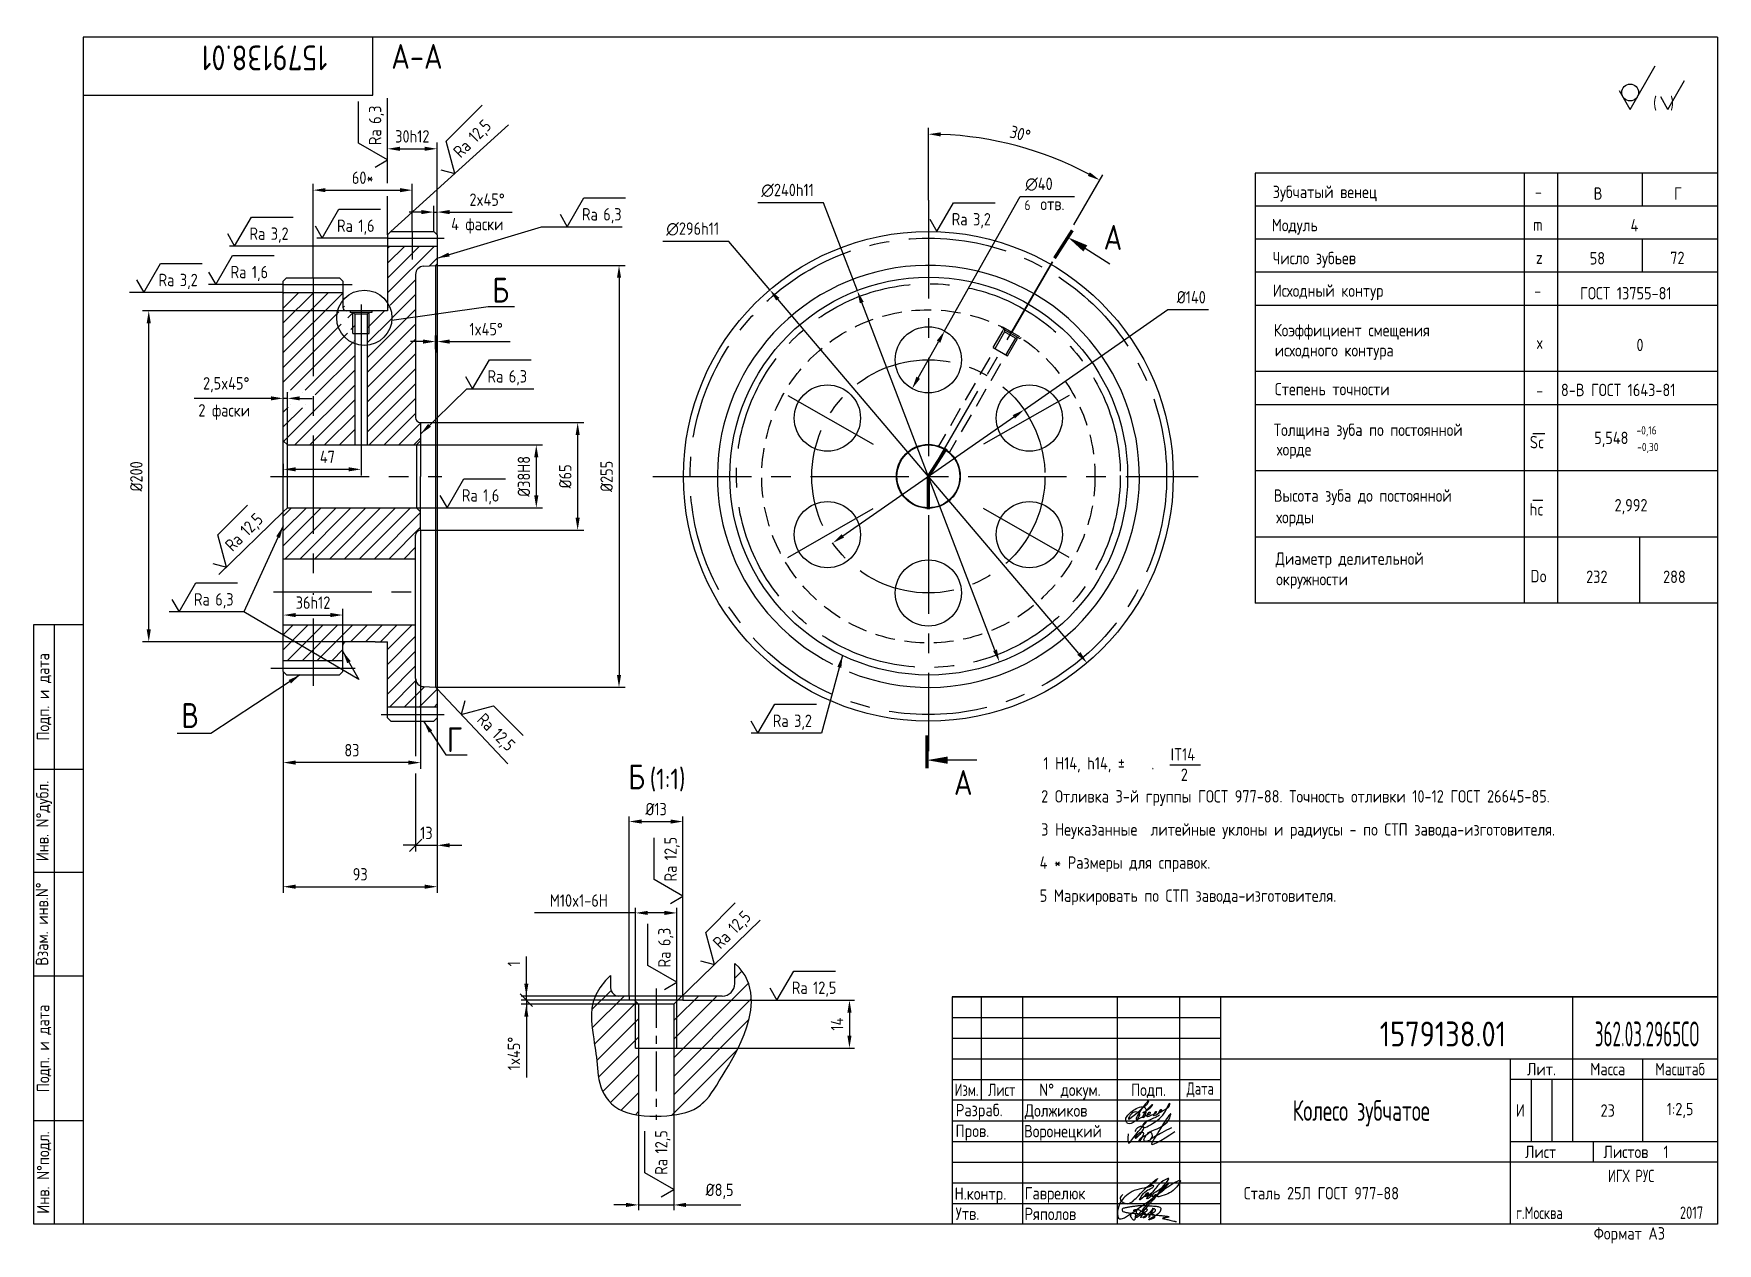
# Paper-space layout 'A3' of a CAD drawing. Header units: millimetres. Extents: x 297 to 704, y 3 to 296.
# The model-space entities are those that its viewports show. They can reach past a viewport. Long polylines and large blocks are cut down to what shows.
import ezdxf
from ezdxf.enums import TextEntityAlignment as Align

# ---------------------------------------------------------------- set-up
doc = ezdxf.new("R2010")
doc.units = ezdxf.units.MM
doc.header["$LTSCALE"] = 0.3
doc.linetypes.add('CENTER', pattern=[50.8, 31.75, -6.35, 6.35, -6.35])
doc.linetypes.add('HIDDEN', pattern=[9.525, 6.35, -3.175])
for name, color, linetype in [('Bord', 1, 'Continuous'), ('Cen', 5, 'CENTER'), ('Cont', 6, 'Continuous'), ('Dim', 7, 'Continuous'), ('Hatch', 2, 'Continuous'), ('Hide', 2, 'HIDDEN'), ('Text', 3, 'Continuous'), ('Textb', 6, 'Continuous')]:
    doc.layers.add(name, color=color, linetype=linetype)
doc.layers.get('Defpoints').off()
doc.styles.add('Style1', font='romans.shx', dxfattribs={"width": 0.8})
doc.dimstyles.new('Copy of LIN_2_5', dxfattribs={"dimscale": 2.5, "dimtxt": 3, "dimasz": 3, "dimexe": 1.5, "dimexo": 0, "dimgap": 1.5, "dimtad": 1, "dimtoh": 1, "dimdec": 0, "dimzin": 12, "dimdsep": 46, "dimtxsty": 'Style1', "dimcen": 0, "dimclrt": 3, "dimadec": 0, "dimazin": 0, "dimtfac": 1, "dimtdec": 0, "dimtmove": 0, "dimatfit": 2, "dimfxl": 1, "dimtolj": 1, "dimtzin": 12, "dimarcsym": 0})
doc.dimstyles.new('LIN1', dxfattribs={"dimtxt": 3, "dimasz": 3, "dimexe": 1.25, "dimexo": 0, "dimgap": 1.5, "dimtad": 1, "dimdec": 1, "dimtxsty": 'Style1', "dimcen": 2.5, "dimclrt": 3, "dimadec": 0, "dimazin": 0, "dimtfac": 1, "dimtdec": 1, "dimtmove": 0, "dimatfit": 3, "dimfxl": 1, "dimarcsym": 0})

psp = doc.layouts.new('A3')

# ---------------------------------------------------------------- texts
at = {"layer": 'Text', "style": 'Style1', "width": 0.8}
for s, height, p in [('Зубчатый венец', 3, (596.35, 255.89)), ('-', 3, (659.73, 255.9)), ('В', 3, (673.94, 255.51)), ('Г', 3, (693.37, 255.51)), ('Модуль', 3, (596.1, 247.87)), ('m', 3, (659.28, 248)), ('4', 3, (682.85, 247.81)), ('Число зубьев', 3, (596.35, 239.89)), ('z', 3, (659.95, 240)), ('58', 3, (672.98, 239.84)), ('72', 3, (692.44, 239.95)), ('Исходный контур', 3, (596.35, 232.03)), ('-', 3, (659.53, 231.95)), ('ГОСТ 13755-81', 3, (670.67, 231.4)), ('Коэффициент смещения', 3, (596.6, 222.46)), ('x', 3, (660.04, 219.44)), ('0', 3, (684.27, 218.9)), ('исходного контура', 3, (596.85, 217.61)), ('Степень точности', 3, (596.85, 208.21)), ('-', 3, (660.02, 207.87)), ('8-В ГОСТ 1643-81', 3, (666.02, 208.01)), ('Толщина зуба по постоянной ', 3, (596.61, 198.38)), ('5,548', 3, (674.07, 196.42)), ('-0,16', 2, (684.28, 198.75)), ('хорде', 3, (597.34, 193.64)), ('Sc', 3, (658.49, 195.4)), ('-0,30', 2, (684.44, 194.72)), ('Высота зуба до постоянной', 3, (596.61, 182.48)), ('хорды', 3, (597.21, 177.26)), ('hc', 3, (658.45, 179.15)), ('2,992', 3, (678.99, 180.15)), ('Диаметр делительной ', 3, (597.04, 167.23)), ('окружности', 3, (597.18, 162.28)), ('Do', 3, (658.66, 163.01)), ('232', 3, (672.11, 162.84)), ('288', 3, (690.71, 162.84)), ('IT14', 3, (571.67, 119.91)), ('1 H14, h14, %%P    .', 3, (540.92, 117.75)), ('2', 3, (574.13, 114.98)), ('2 Отливка 3-й группы ГОСТ 977-88. Точность отливки 10-12 ГОСТ 26645-85.', 3, (540.38, 109.76)), ('3 Неуказанные  литейные уклоны и радиусы - по СТП завода-изготовителя.', 3, (540.38, 101.76)), ('4 * Размеры для справок.', 3, (540.02, 93.75)), ('5 Маркировать по СТП завода-изготовителя.', 3, (540.02, 85.75)), ('Воронецкий', 3, (536.25, 28.81)), ('Гаврелюк', 3, (536.41, 13.81)), ('Ряполов', 3, (536.36, 8.81))]:
    psp.add_text(s, height=height, dxfattribs=at).set_placement(p)

msp = doc.modelspace()

# ---------------------------------------------------------------- texts
at = {"layer": 'Text', "style": 'Style1', "width": 0.8}
for s, height, p in [('6', 6, (15113.15, 7459.32)), ('отв.', 7.5, (15122.79, 7459.32)), ('4 фаски', 7.5, (14766.66, 7447.19)), ('2 фаски', 7.5, (14613.9, 7334.59))]:
    msp.add_text(s, height=height, dxfattribs=at).set_placement(p)
at = {"layer": 'Textb', "style": 'Style1', "width": 0.8}
msp.add_attdef('A', (15160.93, 7435.57), 'А', height=15, rotation=358.1501, dxfattribs=at)
for tag, p in [('Б', (14801.75, 7403.51)), ('В', (14614.13, 7146.39)), ('Г', (14773.45, 7131.83))]:
    msp.add_attdef(tag, text='В', height=15, dxfattribs=at).set_placement(p, align=Align.RIGHT)
msp.add_attdef('A', (15070.52, 7105.9), 'А', height=15, dxfattribs=at)

# ---------------------------------------------------------------- blocks, each defined once
blk = doc.blocks.new('sherISO_12')
at = {"layer": 'Cont'}
for q in [(-15, -6.96), (-23.66, -12.96)]:
    blk.add_line((-21.06, -17.46), q, dxfattribs=at)
blk.add_circle((-21.06, -13.39), 2.03, dxfattribs=at)
at = {"layer": 'Text'}
for q in [(-7.92, -10.46), (-13.69, -14.46)]:
    blk.add_line((-11.96, -17.46), q, dxfattribs=at)
at = {"layer": 'Text', "style": 'Style1', "width": 0.8}
blk.add_text('(  )', height=3, dxfattribs=at).set_placement((-15.53, -17.46))
blk = doc.blocks.new('A3')
at = {"layer": 'Bord'}
for p, q in [((230, 55), (295, 55)), ((230, 50), (295, 50)), ((230, 45), (295, 45)), ((370, 40), (370, 25)), ((375, 40), (375, 25)), ((230, 30), (295, 30)), ((230, 25), (295, 25)), ((230, 20), (295, 20)), ((230, 15), (295, 15)), ((230, 10), (295, 10))]:
    blk.add_line(p, q, dxfattribs=at)
at = {"layer": 'Cont'}
for p, q in [((415, 292), (20, 292)), ((20, 292), (20, 5)), ((90, 278), (90, 292)), ((415, 292), (415, 5)), ((20, 278), (90, 278)), ((8, 5), (8, 150)), ((8, 150), (20, 150)), ((13, 5), (13, 150)), ((8, 115), (20, 115)), ((20, 90), (8, 90)), ((20, 65), (8, 65)), ((230, 60), (415, 60)), ((415, 60), (230, 60)), ((230, 60), (230, 5)), ((237, 60), (237, 35)), ((247, 60), (247, 5)), ((270, 5), (270, 60)), ((285, 60), (285, 5)), ((295, 5), (295, 60)), ((380, 60), (380, 25)), ((295, 45), (415, 45)), ((365, 5), (365, 45)), ((397, 25), (397, 45)), ((230, 40), (295, 40)), ((415, 40), (365, 40)), ((295, 35), (230, 35)), ((20, 30), (8, 30)), ((365, 25), (415, 25)), ((385, 25), (385, 20)), ((415, 20), (295, 20)), ((20, 5), (8, 5)), ((415, 5), (20, 5))]:
    blk.add_line(p, q, dxfattribs=at)
at = {"layer": 'Text', "style": 'Style1', "width": 0.8}
for s, p in [('Подп. и дата', (10.5, 132.5)), ('Инв. N%%dдубл.', (10.5, 102.5)), ('Взам. инв.N%%d ', (10, 78.38)), ('Подп. и дата', (10.5, 47.5)), ('Инв. N%%dподл.', (10.5, 17.5))]:
    blk.add_text(s, height=3, rotation=90, dxfattribs=at).set_placement(p, align=Align.MIDDLE)
at = {"layer": 'Text', "style": 'Style1'}
for s, width, p in [('Лит.', 0.8, (372.5, 42.5)), ('Масса', 0.8, (388.5, 42.5)), ('Масштаб', 0.75, (406, 42.5)), ('Изм.', 0.7, (233.5, 37.5)), ('Лист', 0.7, (242, 37.5)), ('N%%d докум.', 0.8, (258.5, 37.5)), ('Подп.', 0.8, (277.5, 37.5)), ('Лист', 0.8, (372.27, 22.5)), ('Листов', 0.8, (392.9, 22.5))]:
    blk.add_text(s, height=3, dxfattribs=dict(at, width=width)).set_placement(p, align=Align.MIDDLE_CENTER)
at = {"layer": 'Text', "style": 'Style1', "width": 0.7}
for s, p in [('Дата', (290, 37.5)), ('ИГХ РУС', (394.17, 16.69))]:
    blk.add_text(s, height=3, dxfattribs=at).set_placement(p, align=Align.MIDDLE)
at = {"layer": 'Text', "style": 'Style1'}
for s, width, p in [('Разpаб.', 0.8, (230.92, 31.1)), ('Пpов.', 0.8, (230.84, 26.08)), ('Н.контp.', 0.8, (230.61, 10.92)), ('Утв.', 0.8, (230.84, 6.06)), ('г.Москва', 0.7, (366.33, 6.25)), ('Фоpмат А3', 0.8, (385.11, 1.29))]:
    blk.add_text(s, height=3, dxfattribs=dict(at, width=width)).set_placement(p)
for tag, p, width in [('ФИО', (249, 31), 0.8), ('И', (366.3, 31.02), 0.8), ('ФИО', (249, 26), 0.8), ('ГОСТ_СОРТАМЕНТА', (307, 14), 0.8), ('ФИО', (249, 11), 0.8), ('ФИО', (249, 6), 0.8), ('2007', (402.85, 6.29), 0.7)]:
    blk.add_attdef(tag, p, '', height=3, dxfattribs=dict(at, width=width))
at = {"layer": 'Text', "style": 'Style1', "width": 0.8}
for tag, p in [('200', (388.5, 32.5)), ('1:20', (406, 32.5))]:
    blk.add_attdef(tag, text='', height=3, dxfattribs=at).set_placement(p, align=Align.MIDDLE)
blk.add_attdef('СБОРОЧНЫЙ_ЧЕРТЕЖ', text='', height=3, dxfattribs=at).set_placement((330, 21.3), align=Align.CENTER)
for tag, p in [('1', (379, 22.5)), ('2', (402.6, 22.5))]:
    blk.add_attdef(tag, text='', height=3, dxfattribs=at).set_placement(p, align=Align.MIDDLE_CENTER)
blk.add_attdef('ЛИСТ', text='', height=3, dxfattribs=at).set_placement((295.75, 12.5), align=Align.MIDDLE_LEFT)
at = {"layer": 'Text', "style": 'Style1', "width": 0.7}
blk.add_attdef('%%OГОСТ_ТЕХ._ТРЕБОВАНИЙ', text='', height=3, dxfattribs=at).set_placement((307, 8), align=Align.BOTTOM_LEFT)
at = {"layer": 'Textb', "style": 'Style1', "width": 0.8}
blk.add_attdef('1234567', (79, 290), '', height=6, rotation=180, dxfattribs=at)
blk.add_attdef('1234567', (333.4, 48), '', height=6, dxfattribs=at)
for tag, height, p in [('123ХЯ', 6, (393.62, 48)), ('НАИМЕНОВАНИЕ', 5, (330, 30))]:
    blk.add_attdef(tag, text='', height=height, dxfattribs=at).set_placement(p, align=Align.CENTER)
blk = doc.blocks.new('A$C63F45750')
at = {"layer": 'Text'}
for points, knots in [([(3.17, 2.37), (3.12, 2.38), (3.04, 2.41), (2.94, 2.5), (2.85, 2.57), (2.79, 2.69), (2.87, 2.77), (2.99, 2.84), (3.16, 2.89), (3.36, 2.93), (3.6, 2.95), (3.82, 2.92), (4.05, 2.87), (4.25, 2.78), (4.45, 2.63), (4.46, 2.42), (4.38, 2.26), (4.28, 2.1), (4.17, 1.94), (4.03, 1.78), (3.89, 1.62), (3.75, 1.52), (3.63, 1.43), (3.49, 1.36), (3.35, 1.3), (3.24, 1.25), (3.16, 1.21), (3.12, 1.15), (3.19, 1.1), (3.27, 1.09), (3.4, 1.07), (3.55, 1.07), (3.72, 1.12), (3.92, 1.19), (4.1, 1.34), (4.26, 1.51), (4.44, 1.65), (4.59, 1.81), (4.74, 1.93), (4.84, 2.04), (4.93, 2.14), (5.07, 2.29), (5.19, 2.53), (5.28, 2.68), (5.35, 2.96), (5.23, 2.66), (5.2, 2.44), (5.04, 2.09), (4.95, 1.81), (4.86, 1.57), (4.75, 1.31), (4.67, 1.12), (4.46, 0.78), (4.62, 1.17), (4.71, 1.45), (4.88, 1.74), (5.01, 2), (5.08, 2.19), (5.19, 2.4), (5.32, 2.58), (5.4, 2.75), (5.52, 2.89), (5.65, 3.04), (5.85, 3.1), (6.02, 3.03), (6.08, 2.87), (6.03, 2.7), (5.9, 2.51), (5.7, 2.37), (5.55, 2.23), (5.4, 2.17), (5.31, 2.12), (5.12, 2.09), (5.35, 2.07), (5.48, 2), (5.64, 1.93), (5.75, 1.8), (5.85, 1.67), (5.89, 1.54), (5.89, 1.37), (5.8, 1.2), (5.63, 1.06), (5.41, 0.94), (5.23, 0.86), (5.02, 0.92), (5.13, 1.1), (5.28, 1.16), (5.44, 1.27), (5.61, 1.36), (5.74, 1.46), (5.86, 1.53), (5.95, 1.61), (6.05, 1.69), (6.15, 1.77), (6.28, 1.87), (6.46, 2.02), (6.65, 2.19), (6.83, 2.37), (6.98, 2.49), (7.11, 2.61), (7.2, 2.74), (7.32, 2.84), (7.42, 2.97), (7.48, 3.08), (7.48, 3.27), (7.34, 3.08), (7.28, 2.94), (7.18, 2.69), (7.1, 2.46), (7, 2.22), (6.93, 1.98), (6.83, 1.78), (6.73, 1.55), (6.67, 1.34), (6.6, 1.14), (6.56, 1.03), (6.39, 0.99), (6.62, 1.33), (6.75, 1.54), (6.93, 1.87), (7.05, 2.08), (7.18, 2.32), (7.33, 2.6), (7.47, 2.89), (7.6, 3.07), (7.79, 3.18), (7.95, 3.01), (8, 2.81), (7.99, 2.62), (7.94, 2.46), (7.83, 2.33), (7.69, 2.22), (7.53, 2.11), (7.37, 2.03), (7.21, 1.99), (7.11, 1.97), (6.89, 1.98), (7.07, 1.94), (7.15, 1.9), (7.27, 1.88), (7.39, 1.84), (7.52, 1.81), (7.62, 1.72), (7.7, 1.62), (7.78, 1.51), (7.83, 1.39), (7.87, 1.26), (7.88, 1.13), (7.86, 0.99), (7.75, 0.88), (7.6, 0.77), (7.4, 0.73), (7.19, 0.66), (6.97, 0.55), (6.71, 0.48), (6.57, 0.44), (6.42, 0.42), (6.52, 0.58), (6.61, 0.64), (6.81, 0.78), (7.06, 0.89), (7.33, 1.04), (7.55, 1.16), (7.7, 1.24), (7.84, 1.32), (7.99, 1.43), (8.21, 1.58), (8.48, 1.76), (8.74, 1.95), (8.97, 2.12), (9.1, 2.29), (9.23, 2.44), (9.3, 2.6), (9.37, 2.74), (9.42, 2.92), (9.45, 3.13), (9.21, 3.48), (8.67, 3.59), (8.09, 3.63), (7.57, 3.66), (7.06, 3.74), (6.57, 3.75), (6.09, 3.74), (5.67, 3.78), (5.28, 3.78), (4.96, 3.81), (4.65, 3.83), (4.31, 3.82), (3.97, 3.79), (3.61, 3.74), (3.22, 3.67), (2.86, 3.66), (2.53, 3.61), (2.18, 3.52), (1.78, 3.54), (1.38, 3.37), (0.96, 3.35), (0.58, 3.24), (0.25, 3.19), (0.03, 3.06), (-0.03, 2.83), (0.02, 2.6), (0.26, 2.38), (0.59, 2.33), (1, 2.2), (1.48, 2.15), (1.93, 2.05), (2.35, 2.02), (2.72, 2.01), (3.11, 1.94), (3.68, 1.94), (4.25, 1.83), (4.91, 1.87), (5.53, 1.76), (6.13, 1.72), (6.73, 1.71), (7.32, 1.62), (7.99, 1.55), (8.64, 1.54), (9.16, 1.46), (9.61, 1.42), (10.03, 1.4), (10.41, 1.32), (10.73, 1.29), (11.01, 1.24), (11.18, 1.23), (11.42, 1.14), (11.18, 1.06), (11.01, 1.03), (10.71, 0.98), (10.37, 0.92), (10.1, 0.91), (9.65, 0.75), (10.22, 0.67), (10.54, 0.59), (11.08, 0.47), (11.61, 0.35), (12.17, 0.15), (12.64, 0.08), (12.98, 0.03), (13.11, 0.01), (13.18, 0)], [0, 0, 0, 0, 0.153866, 0.270441, 0.388867, 0.510533, 0.592156, 0.71333, 0.90842, 1.11344, 1.349254, 1.61246, 1.782219, 2.047249, 2.291879, 2.451528, 2.651081, 2.806158, 3.017979, 3.227348, 3.462381, 3.633009, 3.75766, 3.920516, 4.080796, 4.214529, 4.291786, 4.349969, 4.397594, 4.50822, 4.594826, 4.799244, 4.954392, 5.128468, 5.437537, 5.632649, 5.842485, 6.094987, 6.293219, 6.410959, 6.551192, 6.687808, 7.022147, 7.294342, 7.425356, 7.52079, 7.946481, 8.313051, 8.59833, 8.833695, 9.090496, 9.427695, 9.601191, 9.883219, 10.093306, 10.673943, 10.798776, 10.974628, 11.287247, 11.486184, 11.648652, 11.848902, 12.027194, 12.25348, 12.40059, 12.537783, 12.716293, 12.91523, 13.208551, 13.438489, 13.549668, 13.67779, 13.77127, 13.930001, 14.029091, 14.272112, 14.434836, 14.547084, 14.739051, 14.830983, 15.061241, 15.268922, 15.500489, 15.788979, 15.879568, 16.024283, 16.221854, 16.418714, 16.593102, 16.783247, 16.91018, 17.018213, 17.135263, 17.278205, 17.430482, 17.620087, 17.979626, 18.191789, 18.388716, 18.565718, 18.714854, 18.857929, 19.039974, 19.171375, 19.283034, 19.400085, 19.618058, 19.882245, 20.150781, 20.377854, 20.649532, 20.89723, 21.042543, 21.40016, 21.557817, 21.667145, 21.752781, 21.926256, 22.412297, 22.813145, 22.961412, 23.171289, 23.607257, 23.940428, 24.110007, 24.291214, 24.48084, 24.697609, 24.904078, 25.034245, 25.218018, 25.407651, 25.573473, 25.787447, 25.930292, 26.051316, 26.18846, 26.285312, 26.406799, 26.52425, 26.630463, 26.793722, 26.898606, 27.029313, 27.171012, 27.314101, 27.419918, 27.580557, 27.709367, 27.829268, 28.024364, 28.266961, 28.41242, 28.705761, 28.989137, 29.187748, 29.233768, 29.332802, 29.529535, 29.667094, 30.039923, 30.332117, 30.61061, 30.769982, 30.856778, 31.109923, 31.313488, 31.656425, 32.066331, 32.296628, 32.49714, 32.710276, 32.891468, 33.014834, 33.177747, 33.444503, 33.618009, 34.409008, 34.914636, 35.419802, 35.95397, 36.458179, 36.88069, 37.388403, 37.738353, 38.034261, 38.353468, 38.693154, 39.037638, 39.391136, 39.787481, 40.203773, 40.488977, 40.784975, 41.26625, 41.668005, 42.070065, 42.499388, 42.869834, 43.079573, 43.213439, 43.554591, 43.717296, 44.153724, 44.506336, 45.019111, 45.587859, 45.90191, 46.270392, 46.703958, 47.093115, 47.952647, 48.44014, 49.079253, 49.808223, 50.268654, 50.851051, 51.604831, 52.298429, 52.776925, 53.1907, 53.661988, 54.042386, 54.348524, 54.616841, 54.853814, 54.983777, 55.126096, 55.333328, 55.613101, 56.008732, 56.315809, 56.59982, 56.87931, 57.399251, 57.889617, 58.432507, 59.066698, 59.660314, 59.862668, 60.07277, 60.07277, 60.07277, 60.07277]), ([(2.31, 1.53), (2.26, 1.52), (2.17, 1.51), (2.06, 1.48), (1.93, 1.38), (2.07, 1.25), (2.14, 1.11), (2.26, 0.93), (2.39, 0.72), (2.57, 0.54), (2.71, 0.44), (2.86, 0.4), (3.02, 0.43), (3.14, 0.54), (3.21, 0.79), (3.25, 1.07), (3.31, 1.4), (3.35, 1.67), (3.38, 1.92), (3.47, 2.19), (3.5, 2.43), (3.54, 2.59), (3.56, 2.64)], [0, 0, 0, 0, 0.15847, 0.269731, 0.363591, 0.555514, 0.688037, 0.848606, 1.204359, 1.433632, 1.58673, 1.729549, 1.880686, 2.057874, 2.19169, 2.63505, 2.928153, 3.184121, 3.441863, 3.696117, 4.025873, 4.178055, 4.178055, 4.178055, 4.178055])]:
    blk.add_open_spline(points, degree=3, knots=knots, dxfattribs=at)
blk = doc.blocks.new('SHERISO_03')
at = {"layer": 'Text'}
blk.add_line((4.04, 7), (14.12, 7), dxfattribs=at)
blk.add_lwpolyline([(-1.73, 3), (0, 0), (4.04, 7)], dxfattribs=at)
at = {"layer": 'Text', "style": 'Style1', "width": 0.8}
blk.add_text('Ra', height=3, dxfattribs=at).set_placement((3.58, 1.5))
blk.add_attdef('6,3', (8.73, 1.5), '', height=3, dxfattribs=at)
blk = doc.blocks.new('*D8')
at = {"layer": 'Dim', "color": 0, "lineweight": -2, "transparency": 16777216}
for p, q in [((14715.58, 6937.43), (14715.58, 6980.86)), ((14728.58, 6937.43), (14728.58, 6980.86)), ((14718.58, 6979.61), (14725.58, 6979.61))]:
    blk.add_line(p, q, dxfattribs=at)
at = {"layer": 'Dim', "color": 0, "transparency": 16777216}
for points in [[(14718.58, 6980.11), (14718.58, 6979.11), (14715.58, 6979.61)], [(14725.58, 6980.11), (14725.58, 6979.11), (14728.58, 6979.61)]]:
    blk.add_solid(points, dxfattribs=at)
at = {"layer": 'Dim', "color": 3, "transparency": 16777216, "insert": (14722.08, 6982.61), "char_height": 3, "attachment_point": 5, "style": 'Style1'}
blk.add_mtext('%%C13', dxfattribs=at)
blk = doc.blocks.new('_Oblique')
at = {"color": 0, "linetype": 'ByBlock', "lineweight": -2}
blk.add_line((-0.5, -0.5), (0.5, 0.5), dxfattribs=at)
blk = doc.blocks.new('*D9')
at = {"layer": 'Dim', "color": 0, "lineweight": -2, "transparency": 16777216}
for p, q in [((14690.71, 6940.43), (14690.71, 6947)), ((14713.08, 6937.43), (14689.46, 6937.43)), ((14715.58, 6936.43), (14689.46, 6936.43)), ((14690.71, 6936.43), (14690.71, 6937.43)), ((14690.71, 6936.43), (14690.71, 6933.43))]:
    blk.add_line(p, q, dxfattribs=at)
at = {"layer": 'Dim', "color": 0, "transparency": 16777216}
blk.add_solid([(14690.21, 6940.43), (14691.21, 6940.43), (14690.71, 6937.43)], dxfattribs=at)
at = {"layer": 'Dim', "color": 0, "lineweight": -2, "transparency": 16777216, "xscale": 3, "yscale": 3, "zscale": 3, "rotation": 90}
blk.add_blockref('_Oblique', (14690.71, 6936.43), dxfattribs=at)
at = {"layer": 'Dim', "color": 3, "transparency": 16777216, "insert": (14687.71, 6945.22), "char_height": 3, "attachment_point": 5, "rotation": 90, "style": 'Style1'}
blk.add_mtext('1', dxfattribs=at)
blk = doc.blocks.new('*D10')
at = {"layer": 'Dim', "color": 0, "lineweight": -2, "transparency": 16777216}
for p, q in [((14717.08, 6957.52), (14692.68, 6957.52)), ((14717.08, 6936.18), (14717.08, 6958.77)), ((14724.08, 6957.52), (14720.08, 6957.52)), ((14727.08, 6936.18), (14727.08, 6958.77))]:
    blk.add_line(p, q, dxfattribs=at)
at = {"layer": 'Dim', "color": 0, "transparency": 16777216}
for points in [[(14720.08, 6958.02), (14720.08, 6957.02), (14717.08, 6957.52)], [(14724.08, 6958.02), (14724.08, 6957.02), (14727.08, 6957.52)]]:
    blk.add_solid(points, dxfattribs=at)
at = {"layer": 'Dim', "color": 3, "transparency": 16777216, "insert": (14703.38, 6960.52), "char_height": 3, "attachment_point": 5, "style": 'Style1'}
blk.add_mtext('M10x1-6H', dxfattribs=at)
blk = doc.blocks.new('*D11')
at = {"layer": 'Dim', "color": 0, "lineweight": -2, "transparency": 16777216}
for p, q in [((14717.83, 6908.6), (14717.83, 6885.67)), ((14726.33, 6908.66), (14726.33, 6885.67)), ((14714.83, 6886.92), (14711.83, 6886.92)), ((14717.83, 6886.92), (14726.33, 6886.92)), ((14729.33, 6886.92), (14742.53, 6886.92))]:
    blk.add_line(p, q, dxfattribs=at)
at = {"layer": 'Dim', "color": 0, "transparency": 16777216}
for points in [[(14714.83, 6887.42), (14714.83, 6886.42), (14717.83, 6886.92)], [(14729.33, 6887.42), (14729.33, 6886.42), (14726.33, 6886.92)]]:
    blk.add_solid(points, dxfattribs=at)
at = {"layer": 'Dim', "color": 3, "transparency": 16777216, "insert": (14737.43, 6890.21), "char_height": 3, "attachment_point": 5, "style": 'Style1'}
blk.add_mtext('%%C8,5', dxfattribs=at)
blk = doc.blocks.new('*D12')
at = {"layer": 'Dim', "color": 0, "lineweight": -2, "transparency": 16777216}
for p, q in [((14690.71, 6936.43), (14690.71, 6942.43)), ((14715.58, 6936.43), (14689.46, 6936.43)), ((14717.83, 6935.43), (14689.46, 6935.43)), ((14690.71, 6936.43), (14690.71, 6935.43)), ((14690.71, 6932.43), (14690.71, 6917.69))]:
    blk.add_line(p, q, dxfattribs=at)
at = {"layer": 'Dim', "color": 0, "transparency": 16777216}
blk.add_solid([(14690.21, 6932.43), (14691.21, 6932.43), (14690.71, 6935.43)], dxfattribs=at)
at = {"layer": 'Dim', "color": 0, "lineweight": -2, "transparency": 16777216, "xscale": 3, "yscale": 3, "zscale": 3, "rotation": 270}
blk.add_blockref('_Oblique', (14690.71, 6936.43), dxfattribs=at)
at = {"layer": 'Dim', "color": 3, "transparency": 16777216, "insert": (14687.71, 6923.53), "char_height": 3, "attachment_point": 5, "rotation": 90, "style": 'Style1'}
blk.add_mtext('1x45°', dxfattribs=at)
blk = doc.blocks.new('*D13')
at = {"layer": 'Dim', "color": 0, "lineweight": -2, "transparency": 16777216}
for p, q in [((14728.58, 6936.43), (14770.07, 6936.43)), ((14768.82, 6933.43), (14768.82, 6927.85)), ((14727.08, 6924.85), (14770.07, 6924.85))]:
    blk.add_line(p, q, dxfattribs=at)
at = {"layer": 'Dim', "color": 0, "transparency": 16777216}
for points in [[(14768.32, 6933.43), (14769.32, 6933.43), (14768.82, 6936.43)], [(14768.32, 6927.85), (14769.32, 6927.85), (14768.82, 6924.85)]]:
    blk.add_solid(points, dxfattribs=at)
at = {"layer": 'Dim', "color": 3, "transparency": 16777216, "insert": (14765.82, 6930.64), "char_height": 3, "attachment_point": 5, "rotation": 90, "style": 'Style1'}
blk.add_mtext('14', dxfattribs=at)
blk = doc.blocks.new('*D14')
at = {"layer": 'Dim', "color": 0, "lineweight": -2, "transparency": 16777216}
for p, q in [((15112.9, 7338.7), (15199.79, 7399.2)), ((15199.79, 7399.2), (15224.39, 7399.2)), ((15003.4, 7262.45), (15106.75, 7334.41))]:
    blk.add_line(p, q, dxfattribs=at)
at = {"layer": 'Dim', "color": 0, "transparency": 16777216}
for points in [[(15106.03, 7335.44), (15107.46, 7333.38), (15112.9, 7338.7)], [(15002.69, 7263.47), (15004.11, 7261.42), (14997.25, 7258.16)]]:
    blk.add_solid(points, dxfattribs=at)
at = {"layer": 'Dim', "color": 3, "transparency": 16777216, "insert": (15213.97, 7406.7), "char_height": 7.5, "attachment_point": 5, "style": 'Style1'}
blk.add_mtext('\\A1;%%c140', dxfattribs=at)
blk = doc.blocks.new('*D15')
at = {"layer": 'Dim', "color": 0, "lineweight": -2, "transparency": 16777216}
for p, q in [((14991.74, 7463.78), (14951.99, 7463.78)), ((15012.15, 7410.49), (14991.74, 7463.78)), ((15095.31, 7193.37), (15014.83, 7403.49))]:
    blk.add_line(p, q, dxfattribs=at)
at = {"layer": 'Dim', "color": 0, "transparency": 16777216}
for points in [[(15016, 7403.93), (15013.67, 7403.04), (15012.15, 7410.49)], [(15096.48, 7193.82), (15094.15, 7192.92), (15098, 7186.37)]]:
    blk.add_solid(points, dxfattribs=at)
at = {"layer": 'Dim', "color": 3, "transparency": 16777216, "insert": (14969.99, 7471.28), "char_height": 7.5, "attachment_point": 5, "style": 'Style1'}
blk.add_mtext('\\A1;∅240h11', dxfattribs=at)
blk = doc.blocks.new('*D16')
at = {"layer": 'Dim', "color": 0, "lineweight": -2, "transparency": 16777216}
for p, q in [((15064.89, 7386.32), (15110.59, 7467.49)), ((15110.59, 7467.49), (15129.48, 7467.49)), ((15048.94, 7358), (15061.21, 7379.79))]:
    blk.add_line(p, q, dxfattribs=at)
at = {"layer": 'Dim', "color": 0, "transparency": 16777216}
for points in [[(15060.12, 7380.4), (15062.29, 7379.17), (15064.89, 7386.32)], [(15047.85, 7358.62), (15050.03, 7357.39), (15045.26, 7351.47)]]:
    blk.add_solid(points, dxfattribs=at)
at = {"layer": 'Dim', "color": 3, "transparency": 16777216, "insert": (15121.91, 7474.99), "char_height": 7.5, "attachment_point": 5, "style": 'Style1'}
blk.add_mtext('\\A1;∅40', dxfattribs=at)
blk = doc.blocks.new('*D17')
at = {"layer": 'Dim', "color": 0, "lineweight": -2, "transparency": 16777216}
for p, q in [((14934.39, 7440.43), (14894.64, 7440.43)), ((14959.23, 7411.2), (14934.39, 7440.43)), ((15146.06, 7191.37), (14964.08, 7405.49))]:
    blk.add_line(p, q, dxfattribs=at)
at = {"layer": 'Dim', "color": 0, "transparency": 16777216}
for points in [[(14965.04, 7406.3), (14963.13, 7404.68), (14959.23, 7411.2)], [(15147.01, 7192.18), (15145.11, 7190.56), (15150.92, 7185.66)]]:
    blk.add_solid(points, dxfattribs=at)
at = {"layer": 'Dim', "color": 3, "transparency": 16777216, "insert": (14912.64, 7447.93), "char_height": 7.5, "attachment_point": 5, "style": 'Style1'}
blk.add_mtext('\\A1;∅296h11', dxfattribs=at)
blk = doc.blocks.new('*D18')
at = {"layer": 'Dim', "color": 0, "lineweight": -2, "transparency": 16777216}
for p, q in [((15055.07, 7465.42), (15055.07, 7509.01)), ((15142.95, 7450.43), (15160.47, 7480.73))]:
    blk.add_line(p, q, dxfattribs=at)
blk.add_arc((15055.07, 7298.43), 206.83, 62.0451, 87.9222, dxfattribs=at)
at = {"layer": 'Dim', "color": 0, "transparency": 16777216}
for points in [[(15062.55, 7503.87), (15062.59, 7506.37), (15055.07, 7505.26)], [(15152.63, 7482.22), (15151.42, 7480.03), (15158.59, 7477.49)]]:
    blk.add_solid(points, dxfattribs=at)
at = {"layer": 'Dim', "color": 3, "transparency": 16777216, "insert": (15110.6, 7505.44), "char_height": 7.5, "attachment_point": 5, "rotation": 344.9837, "style": 'Style1'}
blk.add_mtext('\\A1;30°', dxfattribs=at)
blk = doc.blocks.new('SHERISO_01')
at = {"layer": 'Text'}
blk.add_line((4.04, 7), (16.36, 7), dxfattribs=at)
blk.add_lwpolyline([(-1.73, 3), (0, 0), (4.04, 7)], dxfattribs=at)
at = {"layer": 'Text', "style": 'Style1', "width": 0.8}
blk.add_text('Ra', height=3, dxfattribs=at).set_placement((3.58, 1.5))
blk.add_attdef('12,5', (8.73, 1.5), '', height=3, dxfattribs=at)
blk = doc.blocks.new('ZNAK02')
at = {"layer": 'Textb', "style": 'Style1', "width": 0.8}
blk.add_attdef('А-А', text='', height=6, dxfattribs=at).set_placement((13.92, -0.06), align=Align.RIGHT)
blk.add_attdef('SC(1)', (14.94, -0.06), '', height=5, dxfattribs=at)
blk = doc.blocks.new('SHERISO_04')
at = {"layer": 'Text'}
blk.add_line((4.04, 7), (14.12, 7), dxfattribs=at)
blk.add_lwpolyline([(-1.73, 3), (0, 0), (4.04, 7)], dxfattribs=at)
at = {"layer": 'Text', "style": 'Style1', "width": 0.8}
blk.add_text('Ra', height=3, dxfattribs=at).set_placement((3.58, 1.5))
blk.add_attdef('3,2', (8.73, 1.5), '', height=3, dxfattribs=at)
blk = doc.blocks.new('*D19')
at = {"layer": 'Dim', "color": 0, "lineweight": -2, "transparency": 16777216}
for p, q in [((14712.2, 7317.43), (14712.2, 7298.94)), ((14665.2, 7305.98), (14665.2, 7298.94)), ((14672.7, 7302.69), (14704.7, 7302.69))]:
    blk.add_line(p, q, dxfattribs=at)
at = {"layer": 'Dim', "color": 0, "transparency": 16777216}
for points in [[(14672.7, 7303.94), (14672.7, 7301.44), (14665.2, 7302.69)], [(14704.7, 7303.94), (14704.7, 7301.44), (14712.2, 7302.69)]]:
    blk.add_solid(points, dxfattribs=at)
at = {"layer": 'Dim', "color": 3, "transparency": 16777216, "insert": (14691.86, 7310.19), "char_height": 7.5, "attachment_point": 5, "style": 'Style1'}
blk.add_mtext('\\A1;47', dxfattribs=at)
blk = doc.blocks.new('*D20')
at = {"layer": 'Dim', "color": 0, "lineweight": -2, "transparency": 16777216}
for p, q in [((14665.2, 7211.69), (14665.2, 7218.36)), ((14701.2, 7196.43), (14701.2, 7218.36)), ((14672.7, 7214.61), (14693.7, 7214.61))]:
    blk.add_line(p, q, dxfattribs=at)
at = {"layer": 'Dim', "color": 0, "transparency": 16777216}
for points in [[(14672.7, 7215.86), (14672.7, 7213.36), (14665.2, 7214.61)], [(14693.7, 7215.86), (14693.7, 7213.36), (14701.2, 7214.61)]]:
    blk.add_solid(points, dxfattribs=at)
at = {"layer": 'Dim', "color": 3, "transparency": 16777216, "insert": (14683.2, 7222.11), "char_height": 7.5, "attachment_point": 5, "style": 'Style1'}
blk.add_mtext('\\A1;36h12', dxfattribs=at)
blk = doc.blocks.new('*D21')
at = {"layer": 'Dim', "color": 0, "lineweight": -2, "transparency": 16777216}
for p, q in [((14665.2, 7341.98), (14665.2, 7349.33)), ((14667.7, 7317.43), (14667.7, 7349.33)), ((14657.7, 7345.58), (14611.27, 7345.58)), ((14667.7, 7345.58), (14665.2, 7345.58)), ((14675.2, 7345.58), (14682.7, 7345.58))]:
    blk.add_line(p, q, dxfattribs=at)
at = {"layer": 'Dim', "color": 0, "transparency": 16777216}
for points in [[(14657.7, 7346.83), (14657.7, 7344.33), (14665.2, 7345.58)], [(14675.2, 7346.83), (14675.2, 7344.33), (14667.7, 7345.58)]]:
    blk.add_solid(points, dxfattribs=at)
at = {"layer": 'Dim', "color": 3, "transparency": 16777216, "insert": (14630.74, 7353.8), "char_height": 7.5, "attachment_point": 5, "style": 'Style1'}
blk.add_mtext('\\A1;2,5x45%%D', dxfattribs=at)
blk = doc.blocks.new('ZNAK01')
at = {"layer": 'Textb', "lineweight": 20, "style": 'Style1', "width": 0.8}
blk.add_attdef('А', text='', height=6, dxfattribs=at).set_placement((3.95, -0.02), align=Align.RIGHT)
blk.add_attdef('SC(1)', (5.07, -0.02), '', height=5, dxfattribs=at)
blk = doc.blocks.new('*D22')
at = {"layer": 'Dim', "color": 0, "lineweight": -2, "transparency": 16777216}
for p, q in [((14758.2, 7425.93), (14871.87, 7425.93)), ((14868.12, 7418.43), (14868.12, 7178.43)), ((14758.2, 7170.93), (14871.87, 7170.93))]:
    blk.add_line(p, q, dxfattribs=at)
at = {"layer": 'Dim', "color": 0, "transparency": 16777216}
for points in [[(14866.87, 7418.43), (14869.37, 7418.43), (14868.12, 7425.93)], [(14866.87, 7178.43), (14869.37, 7178.43), (14868.12, 7170.93)]]:
    blk.add_solid(points, dxfattribs=at)
at = {"layer": 'Dim', "color": 3, "transparency": 16777216, "insert": (14860.62, 7298.43), "char_height": 7.5, "attachment_point": 5, "rotation": 90, "style": 'Style1'}
blk.add_mtext('\\A1;%%C255', dxfattribs=at)
blk = doc.blocks.new('*D23')
at = {"layer": 'Dim', "color": 0, "lineweight": -2, "transparency": 16777216}
for p, q in [((14758.2, 7152.43), (14758.2, 7071.68)), ((14745.2, 7118.79), (14745.2, 7071.68)), ((14745.2, 7075.43), (14737.7, 7075.43)), ((14745.2, 7075.43), (14758.2, 7075.43)), ((14765.7, 7075.43), (14773.2, 7075.43))]:
    blk.add_line(p, q, dxfattribs=at)
at = {"layer": 'Dim', "color": 0, "transparency": 16777216}
blk.add_solid([(14765.7, 7076.68), (14765.7, 7074.18), (14758.2, 7075.43)], dxfattribs=at)
at = {"layer": 'Dim', "color": 0, "lineweight": -2, "transparency": 16777216, "xscale": 7.5, "yscale": 7.5, "zscale": 7.5}
blk.add_blockref('_Oblique', (14745.2, 7075.43), dxfattribs=at)
at = {"layer": 'Dim', "color": 3, "transparency": 16777216, "insert": (14751.7, 7082.93), "char_height": 7.5, "attachment_point": 5, "style": 'Style1'}
blk.add_mtext('\\A1;13', dxfattribs=at)
blk = doc.blocks.new('*D24')
at = {"layer": 'Dim', "color": 0, "lineweight": -2, "transparency": 16777216}
for p, q in [((14665.2, 7125.43), (14665.2, 7046.68)), ((14758.2, 7075.43), (14758.2, 7046.68)), ((14672.7, 7050.43), (14750.7, 7050.43))]:
    blk.add_line(p, q, dxfattribs=at)
at = {"layer": 'Dim', "color": 0, "transparency": 16777216}
for points in [[(14672.7, 7051.68), (14672.7, 7049.18), (14665.2, 7050.43)], [(14750.7, 7051.68), (14750.7, 7049.18), (14758.2, 7050.43)]]:
    blk.add_solid(points, dxfattribs=at)
at = {"layer": 'Dim', "color": 3, "transparency": 16777216, "insert": (14711.7, 7057.93), "char_height": 7.5, "attachment_point": 5, "style": 'Style1'}
blk.add_mtext('\\A1;93', dxfattribs=at)
blk = doc.blocks.new('*D25')
at = {"layer": 'Dim', "color": 0, "lineweight": -2, "transparency": 16777216}
for p, q in [((14745.7, 7317.43), (14821.87, 7317.43)), ((14818.12, 7309.93), (14818.12, 7286.93)), ((14745.7, 7279.43), (14821.87, 7279.43))]:
    blk.add_line(p, q, dxfattribs=at)
at = {"layer": 'Dim', "color": 0, "transparency": 16777216}
for points in [[(14816.87, 7309.93), (14819.37, 7309.93), (14818.12, 7317.43)], [(14816.87, 7286.93), (14819.37, 7286.93), (14818.12, 7279.43)]]:
    blk.add_solid(points, dxfattribs=at)
at = {"layer": 'Dim', "color": 3, "transparency": 16777216, "insert": (14810.62, 7298.43), "char_height": 7.5, "attachment_point": 5, "rotation": 90, "style": 'Style1'}
blk.add_mtext('\\A1;%%C38H8', dxfattribs=at)
blk = doc.blocks.new('*D26')
at = {"layer": 'Dim', "color": 0, "lineweight": -2, "transparency": 16777216}
for p, q in [((14748.2, 7330.93), (14846.87, 7330.93)), ((14843.12, 7323.43), (14843.12, 7273.43)), ((14748.2, 7265.93), (14846.87, 7265.93))]:
    blk.add_line(p, q, dxfattribs=at)
at = {"layer": 'Dim', "color": 0, "transparency": 16777216}
for points in [[(14841.87, 7323.43), (14844.37, 7323.43), (14843.12, 7330.93)], [(14841.87, 7273.43), (14844.37, 7273.43), (14843.12, 7265.93)]]:
    blk.add_solid(points, dxfattribs=at)
at = {"layer": 'Dim', "color": 3, "transparency": 16777216, "insert": (14835.62, 7298.43), "char_height": 7.5, "attachment_point": 5, "rotation": 90, "style": 'Style1'}
blk.add_mtext('\\A1;%%C65', dxfattribs=at)
blk = doc.blocks.new('*D27')
at = {"layer": 'Dim', "color": 0, "lineweight": -2, "transparency": 16777216}
for p, q in [((14728.2, 7475.65), (14728.2, 7500.18)), ((14758.2, 7458.17), (14758.2, 7500.18)), ((14735.7, 7496.43), (14750.7, 7496.43))]:
    blk.add_line(p, q, dxfattribs=at)
at = {"layer": 'Dim', "color": 0, "transparency": 16777216}
for points in [[(14735.7, 7497.68), (14735.7, 7495.18), (14728.2, 7496.43)], [(14750.7, 7497.68), (14750.7, 7495.18), (14758.2, 7496.43)]]:
    blk.add_solid(points, dxfattribs=at)
at = {"layer": 'Dim', "color": 3, "transparency": 16777216, "insert": (14743.2, 7503.93), "char_height": 7.5, "attachment_point": 5, "style": 'Style1'}
blk.add_mtext('\\A1;30h12', dxfattribs=at)
blk = doc.blocks.new('*D28')
at = {"layer": 'Dim', "color": 0, "lineweight": -2, "transparency": 16777216}
for p, q in [((14683.2, 7418.43), (14683.2, 7475.18)), ((14743.2, 7446.43), (14743.2, 7475.18)), ((14690.7, 7471.43), (14735.7, 7471.43))]:
    blk.add_line(p, q, dxfattribs=at)
at = {"layer": 'Dim', "color": 0, "transparency": 16777216}
for points in [[(14690.7, 7472.68), (14690.7, 7470.18), (14683.2, 7471.43)], [(14735.7, 7472.68), (14735.7, 7470.18), (14743.2, 7471.43)]]:
    blk.add_solid(points, dxfattribs=at)
at = {"layer": 'Dim', "color": 3, "transparency": 16777216, "insert": (14713.2, 7478.93), "char_height": 7.5, "attachment_point": 5, "style": 'Style1'}
blk.add_mtext('\\A1;60*', dxfattribs=at)
blk = doc.blocks.new('*D29')
at = {"layer": 'Dim', "color": 0, "lineweight": -2, "transparency": 16777216}
for p, q in [((14756.2, 7446.43), (14756.2, 7461.92)), ((14758.2, 7444.43), (14758.2, 7461.92)), ((14748.7, 7458.17), (14741.2, 7458.17)), ((14756.2, 7458.17), (14758.2, 7458.17)), ((14765.7, 7458.17), (14803.56, 7458.17))]:
    blk.add_line(p, q, dxfattribs=at)
at = {"layer": 'Dim', "color": 0, "transparency": 16777216}
for points in [[(14748.7, 7459.42), (14748.7, 7456.92), (14756.2, 7458.17)], [(14765.7, 7459.42), (14765.7, 7456.92), (14758.2, 7458.17)]]:
    blk.add_solid(points, dxfattribs=at)
at = {"layer": 'Dim', "color": 3, "transparency": 16777216, "insert": (14788.38, 7465.67), "char_height": 7.5, "attachment_point": 5, "style": 'Style1'}
blk.add_mtext('\\A1;2x45%%D', dxfattribs=at)
blk = doc.blocks.new('*D30')
at = {"layer": 'Dim', "color": 0, "lineweight": -2, "transparency": 16777216}
for p, q in [((14748.2, 7265.93), (14748.2, 7121.68)), ((14665.2, 7180.43), (14665.2, 7121.68)), ((14740.7, 7125.43), (14672.7, 7125.43))]:
    blk.add_line(p, q, dxfattribs=at)
at = {"layer": 'Dim', "color": 0, "transparency": 16777216}
for points in [[(14672.7, 7126.68), (14672.7, 7124.18), (14665.2, 7125.43)], [(14740.7, 7126.68), (14740.7, 7124.18), (14748.2, 7125.43)]]:
    blk.add_solid(points, dxfattribs=at)
at = {"layer": 'Dim', "color": 3, "transparency": 16777216, "insert": (14706.7, 7132.93), "char_height": 7.5, "attachment_point": 5, "style": 'Style1'}
blk.add_mtext('\\A1;83', dxfattribs=at)
blk = doc.blocks.new('*D31')
at = {"layer": 'Dim', "color": 0, "lineweight": -2, "transparency": 16777216}
for p, q in [((14703.2, 7398.43), (14580.16, 7398.43)), ((14583.91, 7205.93), (14583.91, 7390.93)), ((14703.2, 7198.43), (14580.16, 7198.43))]:
    blk.add_line(p, q, dxfattribs=at)
at = {"layer": 'Dim', "color": 0, "transparency": 16777216}
for points in [[(14582.66, 7390.93), (14585.16, 7390.93), (14583.91, 7398.43)], [(14582.66, 7205.93), (14585.16, 7205.93), (14583.91, 7198.43)]]:
    blk.add_solid(points, dxfattribs=at)
at = {"layer": 'Dim', "color": 3, "transparency": 16777216, "insert": (14576.41, 7298.43), "char_height": 7.5, "attachment_point": 5, "rotation": 90, "style": 'Style1'}
blk.add_mtext('\\A1;%%c200', dxfattribs=at)
blk = doc.blocks.new('*D39')
at = {"layer": 'Dim', "color": 0, "lineweight": -2, "transparency": 16777216}
for p, q in [((14757.2, 7375.24), (14757.2, 7383.66)), ((14758.2, 7373.24), (14758.2, 7383.66)), ((14749.7, 7379.91), (14742.2, 7379.91)), ((14757.2, 7379.91), (14758.2, 7379.91)), ((14765.7, 7379.91), (14802.42, 7379.91))]:
    blk.add_line(p, q, dxfattribs=at)
at = {"layer": 'Dim', "color": 0, "transparency": 16777216}
for points in [[(14749.7, 7381.16), (14749.7, 7378.66), (14757.2, 7379.91)], [(14765.7, 7381.16), (14765.7, 7378.66), (14758.2, 7379.91)]]:
    blk.add_solid(points, dxfattribs=at)
at = {"layer": 'Dim', "color": 3, "transparency": 16777216, "insert": (14787.81, 7387.41), "char_height": 7.5, "attachment_point": 5, "style": 'Style1'}
blk.add_mtext('\\A1;1x45%%D', dxfattribs=at)

# ---------------------------------------------------------------- dimensions: what is measured, and where the dimension line sits
at = {"layer": 'Dim'}
dim = msp.add_angular_dim_2l(base=(15125.89, 7492.76), line1=((15055.07, 7298.43), (15142.95, 7450.43)), line2=((15055.07, 7465.42), (15055.07, 7132.37)), dimstyle='Copy of LIN_2_5', dxfattribs=at)
dim.commit()
dim.dimension.update_dxf_attribs({"geometry": '*D18', "text_midpoint": (15110.6, 7505.44)})
for base, p1, p2, text, dimstyle, picture, middle in [((14758.2, 7496.43), (14728.2, 7475.65), (14758.2, 7458.17), '<>h12', 'Copy of LIN_2_5', '*D27', (14743.2, 7496.43)), ((14758.2, 7379.91), (14757.2, 7375.24), (14758.2, 7373.24), '<>x45%%D', 'Copy of LIN_2_5', '*D39', (14787.81, 7379.91)), ((14665.2, 7345.58), (14667.7, 7317.43), (14665.2, 7341.98), '2,5x45%%D', 'Copy of LIN_2_5', '*D21', (14630.74, 7345.58)), ((14727.08, 6957.52), (14717.08, 6936.18), (14727.08, 6936.18), 'M<>x1-6H', 'LIN1', '*D10', (14703.38, 6957.52))]:
    dim = msp.add_linear_dim(base=base, p1=p1, p2=p2, text=text, dimstyle=dimstyle, dxfattribs=at)
    dim.commit()
    dim.dimension.update_dxf_attribs({"geometry": picture, "text_midpoint": middle, "dimtype": 160})
for base, p1, p2, text, dimstyle, picture, middle in [((14743.2, 7471.43), (14683.2, 7418.43), (14743.2, 7446.43), '<>*', 'Copy of LIN_2_5', '*D28', (14713.2, 7478.93)), ((14758.2, 7458.17), (14756.2, 7446.43), (14758.2, 7444.43), '<>x45%%D', 'Copy of LIN_2_5', '*D29', (14788.38, 7465.67)), ((14701.2, 7214.61), (14665.2, 7211.69), (14701.2, 7196.43), '<>h12', 'Copy of LIN_2_5', '*D20', (14683.2, 7222.11)), ((14728.58, 6979.61), (14715.58, 6937.43), (14728.58, 6937.43), '%%C<>', 'LIN1', '*D8', (14722.08, 6982.61))]:
    dim = msp.add_linear_dim(base=base, p1=p1, p2=p2, text=text, dimstyle=dimstyle, dxfattribs=at)
    dim.commit()
    dim.dimension.update_dxf_attribs({"geometry": picture, "text_midpoint": middle})
dim = msp.add_diameter_dim_2p(p1=(15045.26, 7351.47), p2=(15064.89, 7386.32), dimstyle='Copy of LIN_2_5', dxfattribs=at)
dim.commit()
dim.dimension.update_dxf_attribs({"geometry": '*D16', "text_midpoint": (15121.91, 7467.49), "dimtype": 163})
for p1, p2, text, picture, middle in [((15098, 7186.37), (15012.15, 7410.49), '<>h11', '*D15', (14969.99, 7463.78)), ((15150.92, 7185.66), (14959.23, 7411.2), '<>h11', '*D17', (14912.64, 7440.43)), ((14997.25, 7258.16), (15112.9, 7338.7), '%%c140', '*D14', (15213.97, 7399.2))]:
    dim = msp.add_diameter_dim_2p(p1=p1, p2=p2, text=text, dimstyle='Copy of LIN_2_5', dxfattribs=at)
    dim.commit()
    dim.dimension.update_dxf_attribs({"geometry": picture, "text_midpoint": middle, "dimtype": 163})
for base, p1, p2, text, dimstyle, picture, middle in [((14868.12, 7170.93), (14758.2, 7425.93), (14758.2, 7170.93), '%%C<>', 'Copy of LIN_2_5', '*D22', (14860.62, 7298.43)), ((14583.91, 7398.43), (14703.2, 7198.43), (14703.2, 7398.43), '%%c<>', 'Copy of LIN_2_5', '*D31', (14576.41, 7298.43)), ((14843.12, 7265.93), (14748.2, 7330.93), (14748.2, 7265.93), '%%C<>', 'Copy of LIN_2_5', '*D26', (14835.62, 7298.43)), ((14818.12, 7279.43), (14745.7, 7317.43), (14745.7, 7279.43), '%%C<>H8', 'Copy of LIN_2_5', '*D25', (14810.62, 7298.43)), ((14768.82, 6924.85), (14728.58, 6936.43), (14727.08, 6924.85), '14', 'LIN1', '*D13', (14765.82, 6930.64))]:
    dim = msp.add_linear_dim(base=base, p1=p1, p2=p2, angle=90, text=text, dimstyle=dimstyle, dxfattribs=at)
    dim.commit()
    dim.dimension.update_dxf_attribs({"geometry": picture, "text_midpoint": middle})
dim = msp.add_linear_dim(base=(14712.2, 7302.69), p1=(14665.2, 7305.98), p2=(14712.2, 7317.43), dimstyle='Copy of LIN_2_5', dxfattribs=at)
dim.commit()
dim.dimension.update_dxf_attribs({"geometry": '*D19', "text_midpoint": (14691.86, 7302.69), "dimtype": 160})
for base, p1, p2, picture, middle in [((14665.2, 7125.43), (14748.2, 7265.93), (14665.2, 7180.43), '*D30', (14706.7, 7132.93)), ((14758.2, 7050.43), (14665.2, 7125.43), (14758.2, 7075.43), '*D24', (14711.7, 7057.93))]:
    dim = msp.add_linear_dim(base=base, p1=p1, p2=p2, dimstyle='Copy of LIN_2_5', dxfattribs=at)
    dim.commit()
    dim.dimension.update_dxf_attribs({"geometry": picture, "text_midpoint": middle})
for base, p1, p2, dimstyle, override, picture, middle in [((14758.2, 7075.43), (14745.2, 7118.79), (14758.2, 7152.43), 'Copy of LIN_2_5', {"dimblk1": 'Oblique', "dimsah": 1}, '*D23', (14751.7, 7075.43)), ((14726.33, 6886.92), (14717.83, 6908.6), (14726.33, 6908.66), 'LIN1', {"dimpost": '%%C<>'}, '*D11', (14737.43, 6886.92))]:
    dim = msp.add_linear_dim(base=base, p1=p1, p2=p2, dimstyle=dimstyle, override=override, dxfattribs=at)
    dim.commit()
    dim.dimension.update_dxf_attribs({"geometry": picture, "text_midpoint": middle, "dimtype": 160})
dim = msp.add_linear_dim(base=(14690.71, 6937.43), p1=(14715.58, 6936.43), p2=(14713.08, 6937.43), angle=90, dimstyle='LIN1', override={"dimblk1": 'Oblique', "dimsah": 1}, dxfattribs=at)
dim.commit()
dim.dimension.update_dxf_attribs({"geometry": '*D9', "text_midpoint": (14687.71, 6945.22)})
dim = msp.add_linear_dim(base=(14690.71, 6936.43), p1=(14717.83, 6935.43), p2=(14715.58, 6936.43), angle=90, text='<>x45°', dimstyle='LIN1', override={"dimblk2": 'Oblique', "dimsah": 1}, dxfattribs=at)
dim.commit()
dim.dimension.update_dxf_attribs({"geometry": '*D12', "text_midpoint": (14690.71, 6923.53), "dimtype": 160})

# ---------------------------------------------------------------- hatches: boundary and pattern name
at = {"layer": 'Hatch'}
h = msp.add_hatch(dxfattribs=at)
h.set_pattern_fill('ANSI31', color=256, scale=2)
h.paths.add_polyline_path([(14683.2, 7208.68), (14665.2, 7208.68), (14665.2, 7187.23), (14683.2, 7187.23)])
edge = h.paths.add_edge_path()
edge.add_line((14745.2, 7206.34), (14745.2, 7208.68))
edge.add_line((14745.2, 7208.68), (14683.2, 7208.68))
edge.add_line((14683.2, 7208.68), (14683.2, 7187.23))
edge.add_line((14683.2, 7187.23), (14701.2, 7187.23))
edge.add_line((14701.2, 7187.23), (14701.2, 7196.43))
edge.add_arc((14703.2, 7196.43), 2, 90, 180, ccw=False)
edge.add_line((14703.2, 7198.43), (14712.2, 7198.43))
edge.add_line((14712.2, 7198.43), (14720.7, 7198.43))
edge.add_line((14720.7, 7198.43), (14728.2, 7198.43))
edge.add_arc((14728.82, 7196.93), 1.62, -112.5, 112.5, ccw=False)
edge.add_line((14728.2, 7195.43), (14728.2, 7185.77))
edge.add_line((14728.2, 7185.77), (14728.2, 7173.93))
edge.add_line((14728.2, 7173.93), (14731.2, 7159.23))
edge.add_line((14731.2, 7159.23), (14745.2, 7159.23))
edge.add_line((14745.2, 7159.23), (14745.2, 7176.35))
edge.add_line((14745.2, 7176.35), (14745.2, 7206.34))
edge = h.paths.add_edge_path()
edge.add_line((14758.2, 7169.93), (14757.2, 7170.98))
edge.add_line((14757.2, 7170.98), (14749.94, 7171.36))
edge.add_arc((14750.2, 7176.35), 5, 180, 267, ccw=False)
edge.add_line((14745.2, 7176.35), (14745.2, 7159.23))
edge.add_line((14745.2, 7159.23), (14758.2, 7159.23))
edge.add_line((14758.2, 7159.23), (14758.2, 7169.93))
edge = h.paths.add_edge_path(flags=17)
edge.add_arc((14729.15, 7172.68), 1.57, -88.161, 127.1034, ccw=False)
edge.add_line((14729.2, 7171.1), (14729.2, 7159.23))
edge.add_line((14729.2, 7159.23), (14731.2, 7159.23))
edge.add_line((14731.2, 7159.23), (14728.2, 7173.93))
h.paths.add_polyline_path([(14729.2, 7171.1), (14728.2, 7170.05), (14728.2, 7159.23), (14729.2, 7159.23)], flags=16)
edge = h.paths.add_edge_path(flags=0)
edge.add_arc((14728.2, 7173.93), 3, 270, 289.4712, ccw=False)
edge.add_line((14728.2, 7170.93), (14728.2, 7170.05))
edge.add_line((14728.2, 7170.05), (14728.2, 7170.05))
edge.add_line((14728.2, 7170.05), (14729.2, 7171.1))
h.paths.add_polyline_path([(14708.43, 7396.43), (14707.43, 7397.43), (14707.2, 7397.43), (14707.2, 7384.85), (14708.43, 7384.85)], flags=16)
edge = h.paths.add_edge_path(flags=17)
edge.add_line((14707.2, 7397.43), (14705.7, 7397.43))
edge.add_line((14705.7, 7397.43), (14705.7, 7398.43))
edge.add_line((14705.7, 7398.43), (14703.2, 7398.43))
edge.add_arc((14703.2, 7400.43), 2, 180, 270, ccw=False)
edge.add_line((14701.2, 7400.43), (14701.2, 7404.78))
edge.add_arc((14714.2, 7394.28), 16.7, 141.0547, 180)
edge.add_arc((14714.2, 7394.28), 16.7, 180, 249.8126)
edge.add_line((14708.43, 7378.6), (14708.43, 7384.85))
edge.add_line((14708.43, 7384.85), (14707.2, 7384.85))
edge.add_line((14707.2, 7384.85), (14707.2, 7397.43))
edge = h.paths.add_edge_path()
edge.add_arc((14750.2, 7420.5), 5, 93, 180, ccw=False)
edge.add_line((14749.94, 7425.5), (14757.2, 7425.88))
edge.add_line((14757.2, 7425.88), (14758.2, 7426.93))
edge.add_line((14758.2, 7426.93), (14758.2, 7437.63))
edge.add_line((14758.2, 7437.63), (14728.2, 7437.63))
edge.add_line((14728.2, 7437.63), (14728.2, 7426.81))
edge.add_line((14728.2, 7426.81), (14729.2, 7425.75))
edge.add_arc((14729.15, 7424.18), 1.57, -127.1034, 88.161, ccw=False)
edge.add_line((14728.2, 7422.92), (14728.2, 7401.43))
edge.add_arc((14729.43, 7400.51), 1.53, -61.2907, 143.2256, ccw=False)
edge.add_arc((14714.2, 7394.28), 16.7, 0, 16.9945, ccw=False)
edge.add_arc((14714.2, 7394.28), 16.7, -4.7426, 0, ccw=False)
edge.add_line((14730.84, 7392.9), (14745.2, 7394.94))
edge.add_line((14745.2, 7394.94), (14745.2, 7420.5))
edge = h.paths.add_edge_path()
edge.add_line((14745.2, 7394.94), (14730.84, 7392.9))
edge.add_arc((14714.2, 7394.28), 16.7, 276.12, 355.2574, ccw=False)
edge.add_line((14715.98, 7377.67), (14715.98, 7317.43))
edge.add_line((14715.98, 7317.43), (14745.7, 7317.43))
edge.add_line((14745.7, 7317.43), (14748.2, 7319.93))
edge.add_line((14748.2, 7319.93), (14748.2, 7330.93))
edge.add_line((14748.2, 7330.93), (14747.94, 7330.95))
edge.add_arc((14748.2, 7333.94), 3, 180, 265, ccw=False)
edge.add_line((14745.2, 7333.94), (14745.2, 7394.94))
edge = h.paths.add_edge_path()
edge.add_arc((14714.2, 7394.28), 16.7, 0, 16.9945)
edge.add_arc((14728.2, 7401.43), 3, 270, 310.9675, ccw=False)
edge.add_line((14728.2, 7398.43), (14718.7, 7398.43))
edge.add_line((14718.7, 7398.43), (14718.7, 7397.43))
edge.add_line((14718.7, 7397.43), (14717.2, 7397.43))
edge.add_line((14717.2, 7397.43), (14717.2, 7384.85))
edge.add_line((14717.2, 7384.85), (14715.98, 7384.85))
edge.add_line((14715.98, 7384.85), (14715.98, 7377.67))
edge.add_arc((14714.2, 7394.28), 16.7, 276.12, 360)
h.paths.add_polyline_path([(14717.2, 7397.43), (14716.98, 7397.43), (14715.98, 7396.43), (14715.98, 7384.85), (14717.2, 7384.85)])
edge = h.paths.add_edge_path()
edge.add_ellipse((14673.78, 7345.35), major_axis=(-11.83, 0), ratio=0.478177, start_angle=160.0509, end_angle=199.9491, ccw=False)
edge.add_line((14683.2, 7341.93), (14683.2, 7317.43))
edge.add_line((14683.2, 7317.43), (14708.43, 7317.43))
edge.add_line((14708.43, 7317.43), (14708.43, 7378.6))
edge.add_arc((14714.2, 7394.28), 16.7, 180, 249.8126, ccw=False)
edge.add_arc((14714.2, 7394.28), 16.7, 141.0547, 180, ccw=False)
edge.add_line((14701.2, 7404.78), (14701.2, 7409.63))
edge.add_line((14701.2, 7409.63), (14683.2, 7409.63))
edge.add_line((14683.2, 7409.63), (14683.2, 7348.77))
edge = h.paths.add_edge_path()
edge.add_ellipse((14673.78, 7345.35), major_axis=(-11.83, 0), ratio=0.478177, start_angle=199.9491, end_angle=335.6054, ccw=False)
edge.add_line((14683.2, 7348.77), (14683.2, 7409.63))
edge.add_line((14683.2, 7409.63), (14665.2, 7409.63))
edge.add_line((14665.2, 7409.63), (14665.2, 7349.25))
edge = h.paths.add_edge_path()
edge.add_ellipse((14673.78, 7345.35), major_axis=(-11.83, 0), ratio=0.478177, start_angle=24.3946, end_angle=160.0509, ccw=False)
edge.add_line((14665.2, 7341.46), (14665.2, 7319.93))
edge.add_line((14665.2, 7319.93), (14667.7, 7317.43))
edge.add_line((14667.7, 7317.43), (14683.2, 7317.43))
edge.add_line((14683.2, 7317.43), (14683.2, 7341.93))
edge = h.paths.add_edge_path()
edge.add_line((14747.94, 7265.91), (14748.2, 7265.93))
edge.add_line((14748.2, 7265.93), (14748.2, 7276.93))
edge.add_line((14748.2, 7276.93), (14745.7, 7279.43))
edge.add_line((14745.7, 7279.43), (14683.2, 7279.43))
edge.add_line((14683.2, 7279.43), (14683.2, 7248.68))
edge.add_line((14683.2, 7248.68), (14745.2, 7248.68))
edge.add_line((14745.2, 7248.68), (14745.2, 7262.92))
edge.add_arc((14748.2, 7262.92), 3, 95, 180, ccw=False)
h.paths.add_polyline_path([(14683.2, 7279.43), (14667.7, 7279.43), (14665.2, 7276.93), (14665.2, 7248.68), (14683.2, 7248.68)])
h = msp.add_hatch(dxfattribs=at)
h.set_pattern_fill('ANSI31', color=256, style=0)
h.paths.add_polyline_path([(14717.08, 6936.18), (14716.83, 6936.43), (14715.58, 6936.43), (14715.58, 6937.43), (14713.08, 6937.43, -0.414214), (14711.08, 6939.43), (14711.08, 6942.42), (14709.81, 6941.15), (14708.46, 6939.38), (14707.51, 6937.68), (14706.9, 6936.04), (14706.57, 6934.48), (14706.45, 6933.01), (14706.48, 6931.62), (14706.58, 6930.34), (14706.71, 6929.16), (14706.85, 6928.07), (14707, 6927.06), (14707.14, 6926.11), (14707.29, 6925.21), (14707.42, 6924.34), (14707.54, 6923.48), (14707.65, 6922.62), (14707.73, 6921.75), (14707.8, 6920.87), (14707.88, 6919.98), (14707.97, 6919.08), (14708.08, 6918.18), (14708.24, 6917.28), (14708.44, 6916.38), (14708.72, 6915.48), (14709.06, 6914.6), (14709.49, 6913.73), (14710.01, 6912.89), (14710.62, 6912.1), (14711.33, 6911.36), (14712.14, 6910.68), (14713.06, 6910.08), (14714.1, 6909.57), (14715.25, 6909.16), (14716.49, 6908.84), (14717.81, 6908.61), (14717.83, 6908.6), (14717.83, 6924.85), (14717.08, 6924.85)])
h.paths.add_polyline_path([(14717.83, 6935.43), (14717.08, 6936.18), (14717.08, 6924.85), (14717.83, 6924.85)], flags=17)

# ---------------------------------------------------------------- linework, layer by layer
at = {"layer": 'Bord'}
for p, q in [((14757.2, 7425.88), (14758.2, 7425.93)), ((14730.84, 7392.9), (14789.05, 7401.16)), ((14789.05, 7401.16), (14804.87, 7401.16)), ((14707.2, 7384.85), (14707.2, 7397.43)), ((14717.2, 7384.85), (14717.2, 7397.43)), ((14757.2, 7170.98), (14758.2, 7170.93)), ((14717.08, 6924.85), (14717.08, 6936.18)), ((14727.08, 6924.85), (14727.08, 6936.18))]:
    msp.add_line(p, q, dxfattribs=at)
msp.add_lwpolyline([(14711.08, 6942.42), (14709.81, 6941.15), (14708.46, 6939.38), (14707.51, 6937.68), (14706.9, 6936.04), (14706.57, 6934.48), (14706.45, 6933.01), (14706.48, 6931.62), (14706.58, 6930.34), (14706.71, 6929.16), (14706.85, 6928.07), (14707, 6927.06), (14707.14, 6926.11), (14707.29, 6925.21), (14707.42, 6924.34), (14707.54, 6923.48), (14707.65, 6922.62), (14707.73, 6921.75), (14707.8, 6920.87), (14707.88, 6919.98), (14707.97, 6919.08), (14708.08, 6918.18), (14708.24, 6917.28), (14708.44, 6916.38), (14708.72, 6915.48), (14709.06, 6914.6), (14709.49, 6913.73), (14710.01, 6912.89), (14710.62, 6912.1), (14711.33, 6911.36), (14712.14, 6910.68), (14713.06, 6910.08), (14714.1, 6909.57), (14715.25, 6909.16), (14716.49, 6908.84), (14717.81, 6908.61), (14719.18, 6908.45), (14720.57, 6908.37), (14721.96, 6908.34), (14723.33, 6908.38), (14724.65, 6908.47), (14725.91, 6908.6), (14727.1, 6908.77), (14728.23, 6909), (14729.28, 6909.28), (14730.27, 6909.62), (14731.19, 6910.03), (14732.04, 6910.5), (14732.83, 6911.05), (14733.55, 6911.67), (14734.23, 6912.37), (14734.87, 6913.15), (14735.48, 6913.99), (14736.1, 6914.91), (14736.72, 6915.89), (14737.36, 6916.95), (14738.05, 6918.07), (14738.78, 6919.26), (14739.55, 6920.52), (14740.34, 6921.86), (14741.13, 6923.29), (14741.91, 6924.81), (14742.66, 6926.43), (14743.36, 6928.16), (14744, 6930.01), (14744.55, 6931.97), (14744.95, 6934.03), (14745.12, 6936.13), (14745, 6938.25), (14744.51, 6940.34), (14743.58, 6942.38), (14742.15, 6944.33), (14741.08, 6945.29)], dxfattribs=at)
msp.add_circle((14714.2, 7394.28), 16.7, dxfattribs=at)
at = {"layer": 'Cen'}
for p, q in [((15055.07, 7465.42), (15055.07, 7132.37)), ((14743.2, 7446.43), (14743.2, 7429.43)), ((14728.2, 7442.43), (14762.5, 7442.43)), ((15055.07, 7298.43), (15130.03, 7428.09)), ((14683.2, 7418.43), (14683.2, 7226.76)), ((14665.2, 7414.43), (14706.94, 7414.43)), ((14970.07, 7347.4), (15023.79, 7316.62)), ((15140.07, 7347.4), (15086.36, 7316.62)), ((14657.49, 7298.43), (14761.08, 7298.43)), ((14888.57, 7298.43), (15218.07, 7298.43)), ((14970.07, 7249.46), (15023.79, 7280.24)), ((15140.07, 7249.46), (15086.36, 7280.24)), ((14659.23, 7228.68), (14749.88, 7228.68)), ((14683.2, 7212.52), (14683.2, 7171.82)), ((14657.7, 7182.43), (14708.7, 7182.43)), ((14724.3, 7154.43), (14762.5, 7154.43)), ((14722.08, 6939.22), (14722.08, 6907.48))]:
    msp.add_line(p, q, dxfattribs=at)
at = {"layer": 'Cen', "ltscale": 50}
for p, q in [((14712.2, 7402.35), (14712.2, 7317.43)), ((15077.32, 7336.97), (15064.57, 7314.88))]:
    msp.add_line(p, q, dxfattribs=at)
at = {"layer": 'Cen'}
for centre, radius in [((15055.07, 7298.43), 144), ((15055.07, 7298.89), 116), ((15055.07, 7298.43), 70.47)]:
    msp.add_circle(centre, radius, dxfattribs=at)
at = {"layer": 'Cont'}
for p, q in [((14728.2, 7444.43), (14730.2, 7446.43)), ((14728.2, 7444.43), (14728.2, 7398.43)), ((14730.2, 7446.43), (14756.2, 7446.43)), ((14756.2, 7446.43), (14758.2, 7444.43)), ((14758.2, 7444.43), (14758.2, 7152.43)), ((14728.2, 7437.63), (14758.2, 7437.63)), ((14749.94, 7425.5), (14757.2, 7425.88)), ((14757.2, 7425.88), (14758.2, 7426.93)), ((14757.2, 7425.88), (14757.2, 7170.98)), ((14745.2, 7420.5), (14745.2, 7333.94)), ((14665.2, 7416.43), (14667.2, 7418.43)), ((14665.2, 7180.43), (14665.2, 7416.43)), ((14667.2, 7418.43), (14699.2, 7418.43)), ((14701.2, 7416.43), (14699.2, 7418.43)), ((14701.2, 7416.43), (14701.2, 7400.43)), ((14665.2, 7409.63), (14701.2, 7409.63)), ((14701.2, 7407.93), (14701.2, 7407.93)), ((14728.2, 7398.43), (14703.2, 7398.43)), ((14718.7, 7397.43), (14705.7, 7397.43)), ((14707.43, 7397.43), (14708.43, 7396.43)), ((14715.98, 7396.43), (14708.43, 7396.43)), ((14708.43, 7396.43), (14708.43, 7317.43)), ((14715.98, 7396.43), (14716.98, 7397.43)), ((14715.98, 7396.43), (14715.98, 7317.43)), ((14707.2, 7384.85), (14717.2, 7384.85)), ((14747.94, 7330.95), (14748.2, 7330.93)), ((14748.2, 7330.93), (14748.2, 7298.43)), ((14665.2, 7319.93), (14667.7, 7317.43)), ((14745.7, 7317.43), (14748.2, 7319.93)), ((14667.7, 7279.43), (14667.7, 7317.43)), ((14667.7, 7317.43), (14745.7, 7317.43)), ((14745.7, 7317.43), (14745.7, 7279.43)), ((14748.2, 7265.93), (14748.2, 7298.43)), ((14665.2, 7276.93), (14667.7, 7279.43)), ((14667.7, 7279.43), (14745.7, 7279.43)), ((14745.7, 7279.43), (14748.2, 7276.93)), ((14747.94, 7265.91), (14748.2, 7265.93)), ((14745.2, 7205.07), (14745.2, 7262.92)), ((14665.2, 7248.68), (14745.2, 7248.68)), ((14665.2, 7208.68), (14745.2, 7208.68)), ((14745.2, 7176.35), (14745.2, 7206.34)), ((14701.2, 7180.43), (14701.2, 7196.43)), ((14712.2, 7198.43), (14703.2, 7198.43)), ((14712.2, 7198.43), (14703.2, 7198.43)), ((14720.7, 7198.43), (14712.2, 7198.43)), ((14720.7, 7198.43), (14728.2, 7198.43)), ((14728.2, 7152.43), (14728.2, 7198.43)), ((14701.2, 7189.43), (14701.2, 7189.43)), ((14665.2, 7187.23), (14701.2, 7187.23)), ((14665.2, 7180.43), (14667.2, 7178.43)), ((14701.2, 7180.43), (14699.2, 7178.43)), ((14667.2, 7178.43), (14699.2, 7178.43)), ((14749.94, 7171.36), (14757.2, 7170.98)), ((14757.2, 7170.98), (14758.2, 7169.93)), ((14728.2, 7159.23), (14758.2, 7159.23)), ((14728.2, 7152.43), (14730.2, 7150.43)), ((14756.2, 7150.43), (14758.2, 7152.43)), ((14730.2, 7150.43), (14756.2, 7150.43)), ((14741.08, 6940.43), (14741.08, 6945.29)), ((14711.08, 6942.42), (14711.08, 6939.43)), ((14711.08, 6940.43), (14711.08, 6940.43)), ((14738.08, 6937.43), (14713.08, 6937.43)), ((14728.58, 6936.43), (14715.58, 6936.43)), ((14716.83, 6936.43), (14717.83, 6935.43)), ((14726.33, 6935.43), (14717.83, 6935.43)), ((14717.83, 6935.43), (14717.83, 6908.6)), ((14726.33, 6935.43), (14727.33, 6936.43)), ((14726.33, 6935.43), (14726.33, 6908.66)), ((14717.08, 6924.85), (14727.08, 6924.85))]:
    msp.add_line(p, q, dxfattribs=at)
at = {"layer": 'Cont', "ltscale": 50}
for p, q in [((14705.7, 7398.43), (14705.7, 7397.43)), ((14718.7, 7398.43), (14718.7, 7397.43)), ((14715.58, 6937.43), (14715.58, 6936.43)), ((14728.58, 6937.43), (14728.58, 6936.43))]:
    msp.add_line(p, q, dxfattribs=at)
at = {"layer": 'Cont'}
for centre, radius in [((15055.07, 7298.43), 148), ((15055.29, 7298.57), 120.21), ((15055.07, 7368.89), 20), ((14994.05, 7333.66), 20), ((15116.1, 7333.66), 20), ((15055.07, 7298.43), 19.3), ((15055.07, 7298.43), 19), ((14994.05, 7263.2), 20), ((15116.1, 7263.2), 20), ((15055.07, 7227.96), 20)]:
    msp.add_circle(centre, radius, dxfattribs=at)
for centre, radius, start, end in [((14750.2, 7420.5), 5, 93, 180), ((15055.07, 7298.43), 127.5, 247.9839, 242.9574), ((14703.2, 7400.43), 2, 180, 270), ((14748.2, 7333.94), 3, 180, 265), ((14748.2, 7262.92), 3, 95, 180), ((14703.2, 7196.43), 2, 90, 180), ((14703.2, 7196.43), 2, 90, 180), ((14750.2, 7176.35), 5, 180, 267), ((14713.08, 6939.43), 2, 180, 270), ((14738.08, 6940.43), 3, 270, 0)]:
    msp.add_arc(centre, radius, start, end, dxfattribs=at)
at = {"layer": 'Dim'}
for p, q in [((14728.2, 7500.18), (14728.2, 7526.98)), ((14730.2, 7446.43), (14801.41, 7510.97)), ((14728.2, 7444.43), (14728.2, 7467.88)), ((15129.48, 7467.49), (15143.47, 7467.49)), ((14728.2, 7442.43), (14685.46, 7442.43)), ((14728.2, 7437.63), (14632.75, 7437.63)), ((15130.03, 7428.09), (15105.49, 7385.58)), ((14662.67, 7414.43), (14619.98, 7414.43)), ((14665.2, 7414.43), (14662.67, 7414.43)), ((14665.2, 7409.63), (14572.22, 7409.63)), ((14665.2, 7276.93), (14626.2, 7239.02)), ((14745.2, 7176.35), (14745.2, 7129.38)), ((14800.87, 7124.59), (14758.2, 7169.93)), ((14990.56, 7143.19), (14947.96, 7143.19)), ((14745.2, 7115.95), (14745.2, 7074.15)), ((14727.33, 6936.43), (14747.22, 6955.75))]:
    msp.add_line(p, q, dxfattribs=at)
at = {"layer": 'Hatch'}
for p, q in [((14741.08, 6941.73), (14742.8, 6943.45)), ((14726.33, 6922.49), (14744.41, 6940.56)), ((14726.33, 6918), (14745.08, 6936.75)), ((14727.08, 6932.22), (14732.29, 6937.43)), ((14727.08, 6927.73), (14736.79, 6937.43)), ((14726.33, 6931.47), (14727.08, 6932.22)), ((14726.33, 6913.51), (14744.45, 6931.63)), ((14726.33, 6926.98), (14727.08, 6927.73)), ((14725.91, 6908.59), (14741.69, 6924.38)), ((14733.01, 6911.21), (14734.47, 6912.67))]:
    msp.add_line(p, q, dxfattribs=at)
at = {"layer": 'Hide'}
for p, q in [((15094.29, 7376.36), (15100.58, 7387.25)), ((15110.54, 7381.5), (15099.28, 7388)), ((15099.78, 7388.87), (15111.04, 7382.37)), ((15100.78, 7387.14), (15101.15, 7385.77)), ((15101.15, 7385.77), (15061.27, 7316.7)), ((15107.68, 7382), (15101.15, 7385.77)), ((15107.68, 7382), (15067.84, 7313)), ((15102.95, 7371.36), (15109.24, 7382.25)), ((15107.68, 7382), (15109.05, 7382.37)), ((15094.29, 7376.36), (15102.95, 7371.36))]:
    msp.add_line(p, q, dxfattribs=at)
at = {"layer": 'Hide', "ltscale": 50}
for p, q in [((15099.78, 7388.87), (15099.28, 7388)), ((15111.04, 7382.37), (15110.54, 7381.5))]:
    msp.add_line(p, q, dxfattribs=at)
at = {"layer": 'Hide'}
msp.add_circle((15055.07, 7298.43), 100.68, dxfattribs=at)
at = {"layer": 'Text', "const_width": 2}
for points in [[(15142.08, 7447.14), (15131.3, 7430.29)], [(15065.85, 7315.28), (15055.07, 7298.43)], [(15055.07, 7298.43), (15055.07, 7278.43)], [(15054.27, 7141.89), (15054.27, 7121.89)]]:
    msp.add_lwpolyline(points, dxfattribs=at)
at = {"layer": 'Text'}
for points in [[(15139.39, 7442.93, 0, 4.4, 0), (15149.92, 7436.2, 4.4, 4.4, 0)], [(15054.27, 7126.9, 0, 4.4, 0), (15066.77, 7126.9, 4.4, 4.4, 0)]]:
    msp.add_lwpolyline(points, format="xyseb", dxfattribs=at)
for points in [[(15164.66, 7426.77), (15149.92, 7436.2)], [(15084.27, 7126.9), (15066.77, 7126.9)]]:
    msp.add_lwpolyline(points, dxfattribs=at)

# ---------------------------------------------------------------- block references
at = {"layer": 'Dim'}
ref = msp.add_blockref('ZNAK02', (14726.7, 7544.91), dxfattribs=dict(at, xscale=2.5, yscale=2.5, zscale=2.5))
ref.add_attrib('А-А', 'А-А', dxfattribs={"layer": 'Textb', "height": 15, "style": 'Style1', "width": 0.8}).set_placement((14761.51, 7544.76), align=Align.RIGHT)
for name, p, xscale, yscale, zscale, rotation, values in [('SHERISO_03', (14728.2, 7489.66), 2.5, 2.5, 2.5, 90, {'6,3': '6,3'}), ('SHERISO_01', (14768.83, 7481.44), 2.499999999999779, 2.499999999999779, 2.499999999999779, 45.00000000001474, {'12,5': '12,5'}), ('SHERISO_03', (14630.91, 7243.59), 2.499999999999779, 2.499999999999779, 2.499999999999779, 45.00000000001474, {'6,3': '12,5'}), ('SHERISO_03', (14772.78, 7154.44), 2.499999999999779, 2.499999999999779, 2.499999999999779, 315.0000000000147, {'6,3': '12,5'})]:
    msp.add_blockref(name, p, dxfattribs=dict(at, xscale=xscale, yscale=yscale, zscale=zscale, rotation=rotation)).add_auto_attribs(values)
at = {"layer": 'Dim', "xscale": 2.5, "yscale": 2.5, "zscale": 2.5}
for name, p, values in [('SHERISO_03', (14836.78, 7449.32), {'6,3': '6,3'}), ('SHERISO_03', (15060.23, 7446.34), {'6,3': '3,2'}), ('SHERISO_03', (14688.74, 7442.43), {'6,3': '1,6'}), ('SHERISO_03', (14635.81, 7437.63), {'6,3': '3,2'}), ('SHERISO_03', (14624.41, 7414.43), {'6,3': '1,6'}), ('SHERISO_03', (14580.89, 7409.63), {'6,3': '3,2'}), ('SHERISO_03', (14779.66, 7351.38), {'6,3': '6,3'}), ('SHERISO_04', (14764.17, 7279.43), {'3,2': '1,6'}), ('SHERISO_03', (14602.28, 7216.57), {'6,3': '6,3'}), ('SHERISO_03', (14952.09, 7143.19), {'6,3': '3,2'})]:
    msp.add_blockref(name, p, dxfattribs=at).add_auto_attribs(values)
at = {"layer": 'Hatch'}
ref = msp.add_blockref('ZNAK01', (14715.47, 6987.41), dxfattribs=at)
ref.add_attrib('А', 'Б', dxfattribs={"layer": 'Textb', "height": 6, "style": 'Style1', "width": 0.8}).set_placement((14719.42, 6987.39), align=Align.RIGHT)
ref.add_attrib('SC(1)', '(1:1)', (14720.54, 6987.39), dxfattribs={"layer": 'Textb', "height": 5, "style": 'Style1', "width": 0.8})
for p, rotation, values in [((14728.58, 6961.54), 90, {'6,3': '12,5'}), ((14736.16, 6945.01), 45, {'6,3': '12,5'}), ((14727.08, 6940.76), 90, {'6,3': '6,3'}), ((14726.33, 6890.62), 90, {'6,3': '12,5'})]:
    msp.add_blockref('SHERISO_03', p, dxfattribs=dict(at, rotation=rotation)).add_auto_attribs(values)
msp.add_blockref('SHERISO_03', (14751.3, 6936.43), dxfattribs=at).add_auto_attribs({'6,3': '12,5'})

msp.set_redraw_order([(e.dxf.handle, doc.entitydb.next_handle()) for e in msp.query("TEXT MTEXT ATTDEF DIMENSION ARC_DIMENSION")])  # texts and dimensions are drawn at this point

# ---------------------------------------------------------------- leaders
at = {"layer": 'Dim'}
for points in [[(14758.2, 7430.31), (14821.23, 7449.32), (14869.97, 7449.32)], [(14748.2, 7324), (14776.24, 7351.38), (14816.65, 7351.38)], [(14665.2, 7268.5), (14641.44, 7216.57), (14596.33, 7216.57)], [(14701.2, 7192.63), (14710.89, 7175.59), (14641.44, 7216.57)], [(15003.21, 7190.21), (14990.56, 7143.19)], [(14675.41, 7178.43), (14621.45, 7143.02), (14601.15, 7143.02)], [(14750.04, 7150.43), (14763.55, 7130.17), (14776.33, 7130.17)]]:
    msp.add_leader(points, dimstyle='Copy of LIN_2_5', dxfattribs=at)

# ---------------------------------------------------------------- linework, layer by layer
at = {"layer": 'Cont'}
for p, q in [((703.83, 261.95), (592.13, 261.95)), ((592.13, 261.95), (592.13, 157.95)), ((657.13, 261.95), (657.13, 157.95)), ((665.16, 261.95), (665.16, 157.95)), ((685.65, 261.95), (685.65, 253.95)), ((703.83, 253.95), (592.13, 253.95)), ((703.83, 245.95), (592.13, 245.95)), ((685.65, 245.95), (685.65, 237.95)), ((703.83, 237.95), (592.13, 237.95)), ((703.83, 229.95), (592.13, 229.95)), ((703.83, 213.95), (592.13, 213.95)), ((703.83, 205.95), (592.13, 205.95)), ((703.83, 189.95), (592.13, 189.95)), ((703.83, 173.95), (592.13, 173.95)), ((684.99, 173.95), (684.99, 157.95)), ((703.83, 157.95), (592.13, 157.95))]:
    psp.add_line(p, q, dxfattribs=at)
at = {"layer": 'Text'}
for p, q in [((659.26, 199.01), (662.11, 199.01)), ((659.25, 182.86), (661.67, 182.86)), ((571.5, 118.88), (578.87, 118.88))]:
    psp.add_line(p, q, dxfattribs=at)
for points, knots in [([(569.01, 34.19), (568.25, 33.77), (566.94, 33.05), (565.07, 32.46), (564.74, 30.53), (569.67, 33.63), (570, 34.24), (571.41, 37.27), (571.38, 35.83), (570.5, 35.71), (568.31, 34.23), (569.62, 35.99), (569.09, 34.47), (566.57, 33.36), (568.46, 35.54), (567.91, 34.33), (567.18, 34.36), (565.32, 33.12), (566.66, 35.39), (566.78, 34.29), (564.87, 33.85), (563.6, 33.02), (561.45, 31.66), (560.4, 33.4), (561.91, 34.82), (563.32, 35.78), (564.59, 36.42), (565.56, 36), (565.97, 35.01), (564.67, 32.7), (565.36, 34.98), (565.97, 35.44), (567.62, 37.25), (566.63, 35.8), (565.9, 35.26), (565.09, 34.86), (564.85, 34.74)], [0, 0, 0, 0, 2.703743, 4.672825, 5.02799, 7.955933, 13.437489, 13.883188, 14.189441, 16.413959, 17.478513, 18.47964, 18.959294, 20.910841, 22.003091, 22.470554, 23.533771, 24.710748, 26.01626, 26.201331, 27.488187, 30.382065, 32.258784, 33.069724, 35.439902, 37.010787, 38.612861, 39.32109, 39.818865, 41.83144, 42.782113, 44.494961, 45.867914, 46.467245, 48.290622, 49.101188, 49.101188, 49.101188, 49.101188]), ([(563.37, 33.41), (563.79, 34.33), (564.32, 35.51), (566.59, 38.07), (566.14, 36.91), (564.64, 35.88), (560.43, 31.77), (562.08, 34.51), (563.06, 35.2), (564.62, 34.51), (563.99, 33.7), (563.47, 33.01), (563.3, 33.28), (563.34, 33.36), (563.37, 33.41)], [0, 0, 0, 0, 4.062617, 5.226919, 5.800291, 6.663227, 11.774431, 12.938639, 14.11351, 15.354081, 16.396133, 16.918576, 17.03251, 17.182794, 17.182794, 17.182794, 17.182794]), ([(561.41, 29.66), (561.37, 29.21), (561.3, 28.55), (561.46, 27.01), (562.79, 28.91), (563.92, 30.33), (565.3, 31.95), (566.11, 32.89)], [0, 0, 0, 0, 1.523947, 2.237958, 3.351836, 5.856423, 9.374056, 9.374056, 9.374056, 9.374056]), ([(563.1, 30.22), (563.26, 30.6), (563.57, 31.35), (566.08, 31.9), (564.27, 29.45), (562.75, 28.12), (563.8, 30.12), (565.95, 30.19), (563.48, 26.89), (564.54, 29.1), (565.7, 29), (566.67, 30.5), (567.51, 29.12), (566.68, 27.78), (564.65, 27.78), (566.23, 30.18), (568.63, 30.85), (571, 32.14), (572.5, 36.57), (568.71, 30.04), (566.05, 25.9), (569.52, 28.16), (572.66, 30.22)], [0, 0, 0, 0, 1.213353, 2.399709, 5.497648, 5.861317, 7.611627, 8.43806, 10.837371, 11.583123, 13.461301, 14.534506, 15.162086, 17.217848, 17.944717, 20.123775, 21.948027, 26.460707, 27.144718, 34.52243, 35.159468, 41.304292, 41.304292, 41.304292, 41.304292]), ([(571.84, 31.11), (571.07, 30.72), (569.35, 29.85), (567.68, 28.89), (566.76, 28.36)], [0, 0, 0, 0, 2.587978, 5.77327, 5.77327, 5.77327, 5.77327]), ([(560.15, 15.03), (559.81, 14.72), (558.93, 13.91), (561.32, 12.05), (564.45, 15.31), (565.95, 16.93), (568.84, 19.14), (566.94, 17.07), (565.52, 16.54), (562.83, 16.16), (560.53, 14.5), (558.79, 12.45), (558.65, 7.93), (564.8, 12.31), (568.55, 14.91), (571.84, 17.62), (574.51, 18.74), (572.19, 15.41), (570.9, 15.1), (567.58, 14.04), (569.85, 16.47), (571.92, 18.18), (569.23, 16.38), (568.13, 14.28), (563.34, 9.15), (565.94, 12.63), (569.06, 15.86), (566.93, 14.05), (567.48, 15.38), (568.64, 15.91), (569.82, 16.77), (572.08, 19.61), (568.46, 17.5), (568.17, 16.2), (565.12, 13.6), (566.74, 14.29), (567.34, 15.52), (566.28, 14.73), (564.98, 14.21), (566.04, 15.85), (566.39, 15.14), (565.32, 14.68), (563.52, 12.92), (565.01, 15.16), (565.92, 16.12), (567.08, 16.44), (568.04, 17.47), (566.79, 16.99), (565.75, 16.59)], [0, 0, 0, 0, 1.17994, 3.087717, 5.863103, 12.338328, 12.854096, 14.088578, 16.834551, 19.302558, 21.570562, 25.210018, 27.650956, 31.348291, 40.129863, 44.562748, 45.223917, 46.979401, 51.214655, 52.099288, 55.323111, 56.227801, 58.471865, 60.028126, 65.752911, 68.466223, 71.038525, 71.934922, 72.780229, 73.495807, 76.028152, 77.999346, 80.11892, 83.1954, 85.334448, 86.270878, 87.060466, 88.110212, 88.803314, 89.989889, 90.197567, 90.706974, 92.884587, 94.19917, 96.055742, 97.375783, 97.753899, 99.636325, 99.636325, 99.636325, 99.636325])]:
    psp.add_open_spline(points, degree=3, knots=knots, dxfattribs=at)

# ---------------------------------------------------------------- block references
ref = psp.add_blockref('A3', (288.83, 2.81))
ref.add_attrib('ФИО', 'Должиков', (536.41, 33.81), dxfattribs={"layer": 'Text', "height": 3, "style": 'Style1', "width": 0.8})
ref.add_attrib('123ХЯ', '362.03.2965СО', dxfattribs={"layer": 'Textb', "height": 6, "style": 'Style1', "width": 0.48}).set_placement((686.83, 50.81), align=Align.CENTER)
ref.add_attrib('1234567', '1579138.01', (622.22, 50.81), dxfattribs={"layer": 'Textb', "height": 6, "style": 'Style1', "width": 0.8})
ref.add_attrib('НАИМЕНОВАНИЕ', 'Колесо зубчатое ', dxfattribs={"layer": 'Textb', "height": 5, "style": 'Style1', "width": 0.65}).set_placement((618.83, 32.81), align=Align.CENTER)
ref.add_attrib('ЛИСТ', '   Сталь 25Л ГОСТ 977-88', dxfattribs={"layer": 'Text', "height": 3, "style": 'Style1', "width": 0.8}).set_placement((584.58, 15.31), align=Align.MIDDLE_LEFT)
ref.add_attrib('И', 'И', (655.12, 33.83), dxfattribs={"layer": 'Text', "height": 3, "style": 'Style1', "width": 0.8})
ref.add_attrib('200', '23', dxfattribs={"layer": 'Text', "height": 3, "style": 'Style1', "width": 0.8}).set_placement((677.33, 35.31), align=Align.MIDDLE)
ref.add_attrib('1:20', '1:2,5', dxfattribs={"layer": 'Text', "height": 3, "style": 'Style1', "width": 0.8}).set_placement((694.83, 35.31), align=Align.MIDDLE)
ref.add_attrib('2', '1', dxfattribs={"layer": 'Text', "height": 3, "style": 'Style1', "width": 0.8}).set_placement((691.43, 25.31), align=Align.MIDDLE_CENTER)
ref.add_attrib('2007', '2017', (694.78, 9.1), dxfattribs={"layer": 'Text', "height": 3, "style": 'Style1', "width": 0.7})
ref.add_attrib('1234567', '1579138.01', (367.83, 292.81), dxfattribs={"layer": 'Textb', "height": 6, "rotation": 180, "style": 'Style1', "width": 0.8})
at = {"layer": 'Cont'}
psp.add_blockref('A$C63F45750', (559.93, 8.46), dxfattribs=at)
at = {"layer": 'Dim'}
psp.add_blockref('sherISO_12', (703.83, 294.81), dxfattribs=at)

psp.set_redraw_order([(e.dxf.handle, doc.entitydb.next_handle()) for e in psp.query("TEXT MTEXT ATTDEF DIMENSION ARC_DIMENSION")])  # texts and dimensions are drawn at this point

# ---------------------------------------------------------------- viewports
at = {"layer": 'Defpoints'}
psp.add_viewport(center=(444.59, 189), size=(279.12, 213.3037), view_center_point=(14883.78, 7299.38), view_height=533.2592, status=3, dxfattribs=at)
psp.add_viewport(center=(452.97, 65.54), size=(95.01, 113.333), view_center_point=(14727.76, 6939.98), view_height=113.333, dxfattribs=at)

doc.saveas('drawing.dxf')
